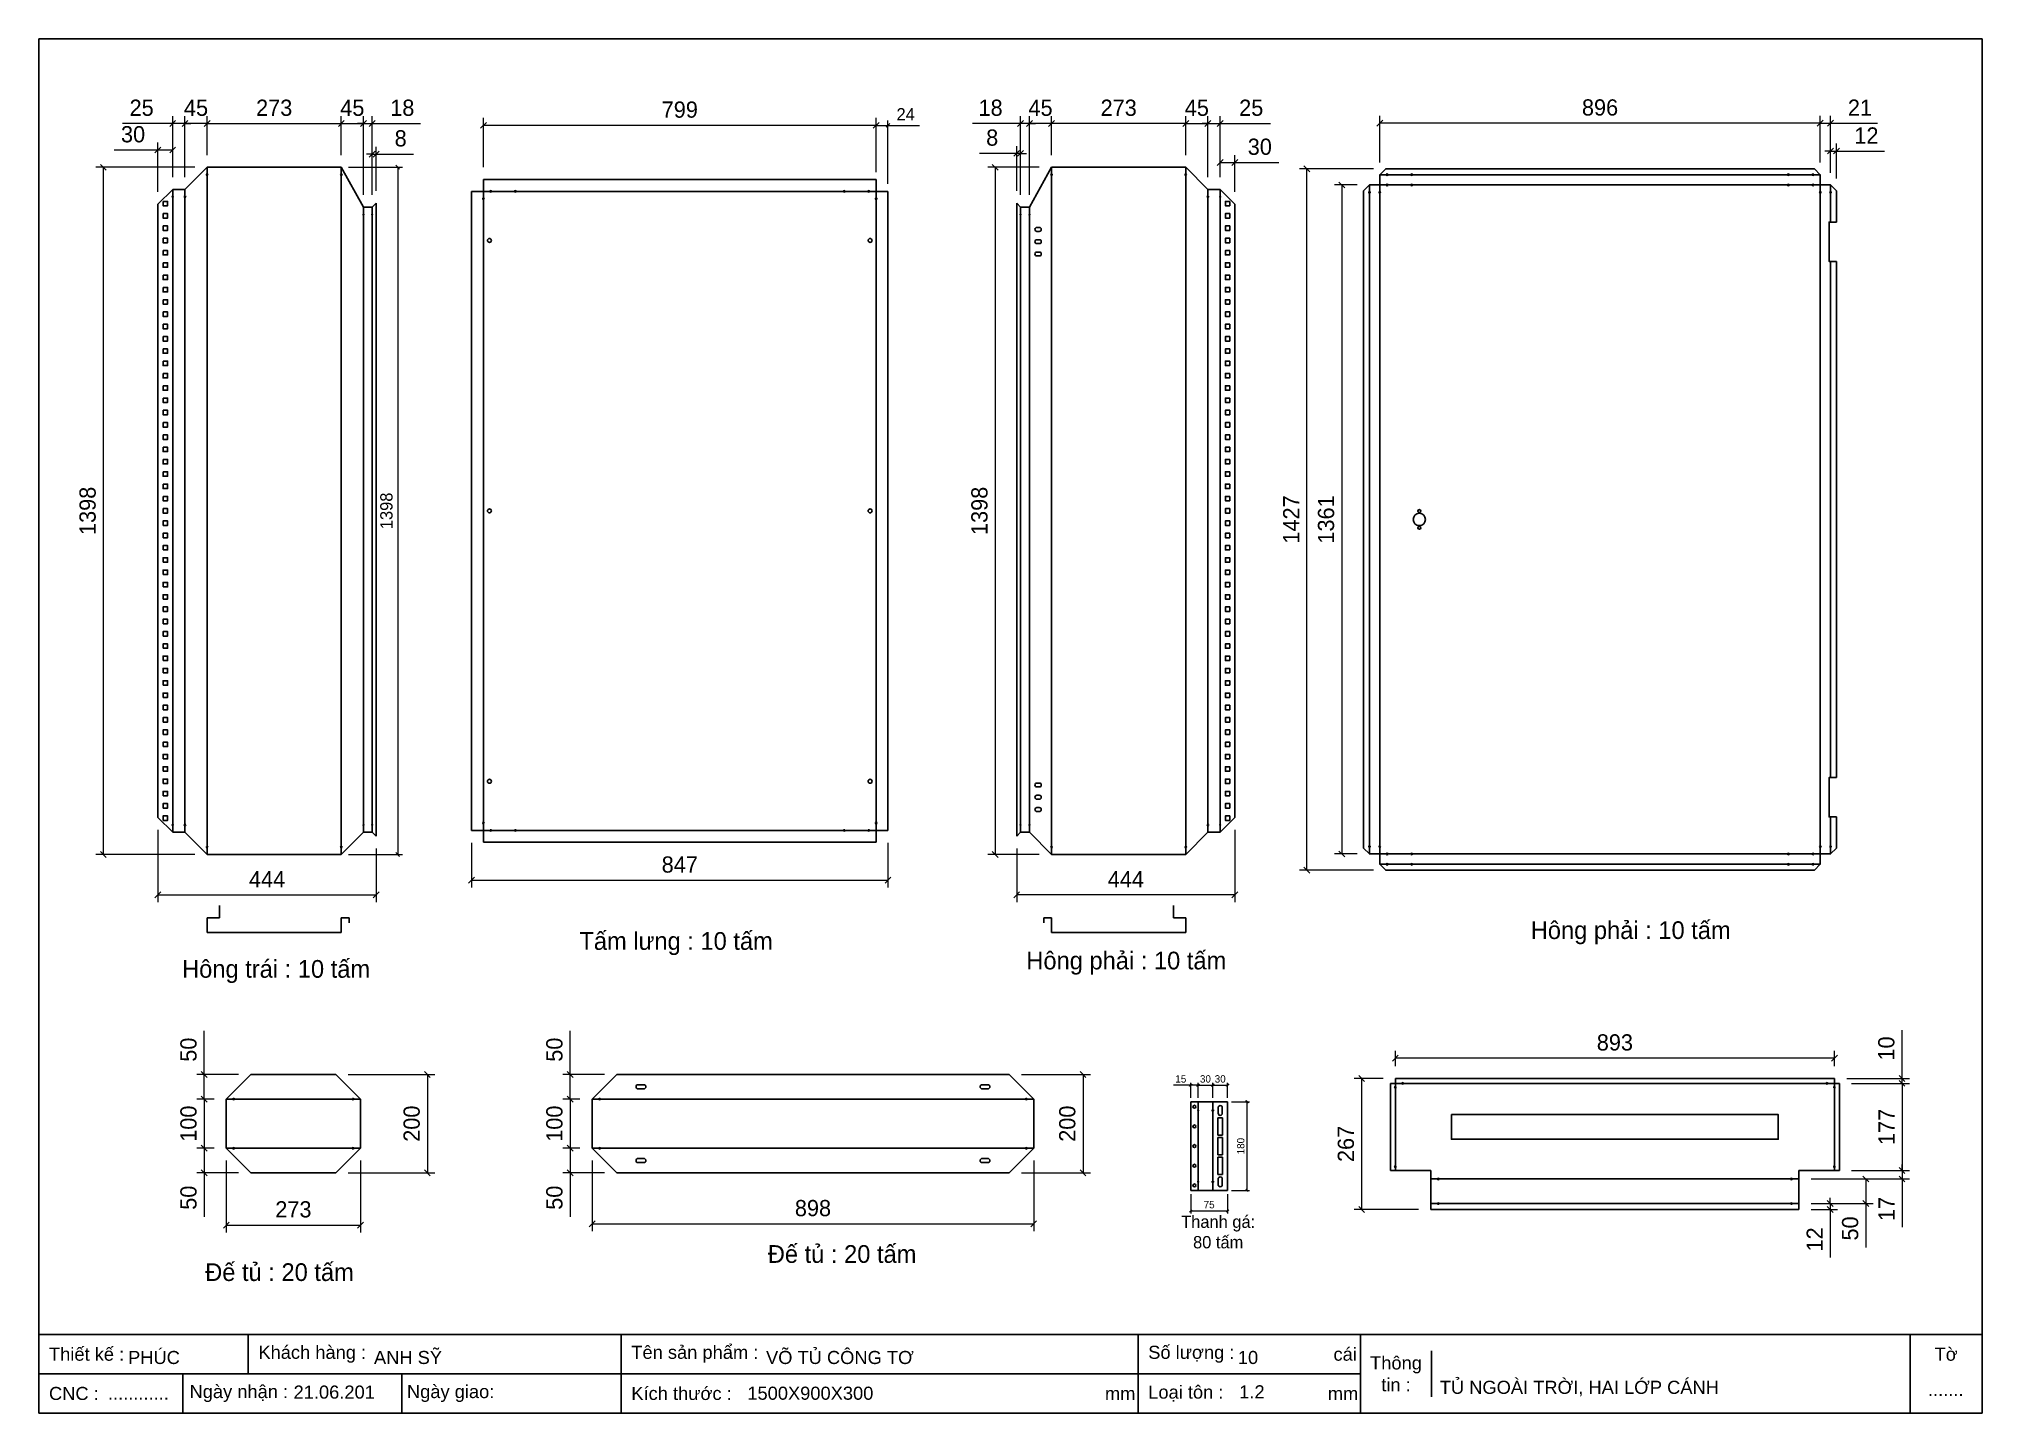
# Model space of a CAD drawing. Header units: millimetres. Extents: x 0 to 3953, y 0 to 2795.
import ezdxf

# ---------------------------------------------------------------- set-up
doc = ezdxf.new("R2010")
doc.units = ezdxf.units.MM
doc.layers.add('CNC', color=7, linetype='Continuous')
doc.layers.add('DIM', color=253, linetype='Continuous')
doc.styles.add('Arial', font='arial.ttf')
doc.dimstyles.new('Dim-15', dxfattribs={"dimtxt": 15, "dimasz": 5, "dimexe": 5, "dimexo": 8, "dimgap": 5, "dimtad": 1, "dimdec": 0, "dimtxsty": 'Standard', "dimblk": 'OBLIQUE', "dimcen": 10, "dimclrd": 5, "dimclre": 5, "dimclrt": 3, "dimazin": 3, "dimtfac": 1, "dimtdec": 0, "dimtmove": 0, "dimatfit": 3, "dimldrblk": 'OBLIQUE', "dimlwd": 9, "dimlwe": 9})
doc.dimstyles.new('Dim-25', dxfattribs={"dimtxt": 25, "dimasz": 8, "dimexe": 10, "dimexo": 15, "dimgap": 10, "dimtad": 1, "dimdec": 0, "dimtxsty": 'Standard', "dimblk": 'OBLIQUE', "dimcen": 10, "dimclrd": 5, "dimclre": 5, "dimclrt": 3, "dimazin": 3, "dimtfac": 1, "dimtdec": 0, "dimtmove": 0, "dimatfit": 3, "dimldrblk": 'OBLIQUE', "dimlwd": 9, "dimlwe": 9})
doc.dimstyles.new('Dim-33', dxfattribs={"dimtxt": 33, "dimasz": 12, "dimexe": 15, "dimexo": 25, "dimgap": 15, "dimtad": 1, "dimdec": 0, "dimtxsty": 'Standard', "dimblk": 'OBLIQUE', "dimcen": 10, "dimclrd": 5, "dimclre": 5, "dimclrt": 3, "dimazin": 3, "dimtfac": 1, "dimtdec": 0, "dimtmove": 0, "dimatfit": 3, "dimldrblk": 'OPEN30', "dimlwd": 9, "dimlwe": 9})

msp = doc.modelspace()

# ---------------------------------------------------------------- texts
at = {"color": 2, "width": 775, "attachment_point": 5}
for s, insert, char_height in [('Hông phải : 10 tấm', (3238.2, 976.9), 36), ('Tấm lưng : 10 tấm', (1296.3, 954.9), 36), ('Hông trái : 10 tấm', (482.6, 898.1), 36), ('Hông phải : 10 tấm', (2212.1, 915.1), 36), ('Thanh gá: \\P80 tấm', (2399, 368.3), 25), ('Đế tủ : 20 tấm', (1634, 323.4), 36), ('Đế tủ : 20 tấm', (489.5, 286.5), 36)]:
    msp.add_mtext(s, dxfattribs=dict(at, insert=insert, char_height=char_height))

# ---------------------------------------------------------------- blocks, each defined once
blk = doc.blocks.new('f3daunguoc')
at = {"layer": 'CNC', "color": 2, "lineweight": -3}
blk.add_circle((0, 0), 1.5, dxfattribs=at)
blk = doc.blocks.new('KHUNG CHUẨN')
at = {"color": 7}
for p, q in [((19889.2, -28535.2), (16919.2, -28535.2)), ((17239.2, -28535.2), (17239.2, -28595.2)), ((17809.2, -28535.2), (17809.2, -28655.2)), ((18599.2, -28535.2), (18599.2, -28655.2)), ((18939.2, -28535.2), (18939.2, -28655.2)), ((19779.2, -28535.2), (19779.2, -28655.2)), ((19047.6, -28560.2), (19047.6, -28630.2)), ((18939.2, -28595.2), (16919.2, -28595.2)), ((17139.2, -28595.2), (17139.2, -28655.2)), ((17474.2, -28595.2), (17474.2, -28655.2))]:
    blk.add_line(p, q, dxfattribs=at)
blk.add_lwpolyline([(16919.2, -26555.2), (19889.2, -26555.2), (19889.2, -28655.2), (16919.2, -28655.2)], close=True, dxfattribs=at)
at = {"color": 2, "char_height": 20, "style": 'Arial'}
for s, insert, width, attachment_point in [('  Thiết kế :', (16919.2, -28565.2), 917.634, 4), ('  Khách hàng :', (17239.2, -28565.2), 917.634, 4), ('  Tên sản phẩm :', (17809.2, -28565.2), 917.634, 4), ('  Số lượng :', (18599.2, -28565.2), 917.634, 4), ('cái', (18897.9, -28565.2), 63.517, 4), ('Thông\\Ptin :', (18993.4, -28595.2), 108.311, 5), ('Tờ', (19834.2, -28565.2), 110, 5), ('  CNC :', (16919.2, -28625.2), 917.634, 4), ('  Ngày nhận :', (17134, -28625.2), 556.651, 4), ('  Ngày giao:', (17466.3, -28625.2), 556.651, 4), ('  Kích thước :', (17809.2, -28625.2), 917.634, 4), ('mm', (18548.6, -28625.2), 73.831, 4), ('  Loại tôn :', (18599.2, -28625.2), 917.634, 4), ('mm', (18889.2, -28625.2), 917.634, 4)]:
    blk.add_mtext(s, dxfattribs=dict(at, insert=insert, width=width, attachment_point=attachment_point))
at = {"color": 3, "style": 'Arial'}
for tag, p in [('#01', (17055.6, -28580.1)), ('#02', (17431.4, -28580.1)), ('#03', (18030.6, -28580.1)), ('#08', (18751.7, -28580.1)), ('#10', (19064.8, -28580.1)), ('#04', (17024.8, -28634.6)), ('#05', (17308.5, -28633)), ('#06', (17632.7, -28633.7)), ('#07', (18002, -28634.7)), ('#09', (18753.8, -28632.6)), ('#11', (19060.3, -28625.7)), ('#12', (19806.5, -28628.9))]:
    blk.add_attdef(tag, p, '', height=20, dxfattribs=at)
blk = doc.blocks.new('*D1')
at = {"color": 0, "linetype": 'ByBlock', "lineweight": -2}
for p, q in [((733.9, 2529.9), (725.9, 2537.9)), ((725.9, 1140.3), (733.9, 1132.3))]:
    blk.add_line(p, q, dxfattribs=at)
at = {"layer": 'Defpoints', "color": 0, "transparency": 16777216}
for p in [(615.2, 2533.9), (615.2, 1136.3), (729.9, 1136.3)]:
    blk.add_point(p, dxfattribs=at)
at = {"layer": 'DIM', "color": 5, "lineweight": 9, "transparency": 16777216}
for p, q in [((630.2, 2533.9), (739.9, 2533.9)), ((729.9, 2533.9), (729.9, 1136.3)), ((630.2, 1136.3), (739.9, 1136.3))]:
    blk.add_line(p, q, dxfattribs=at)
at = {"layer": 'DIM', "color": 3, "transparency": 16777216, "insert": (707.1, 1835.1), "char_height": 25, "attachment_point": 5, "rotation": 90}
blk.add_mtext('1398', dxfattribs=at)
blk = doc.blocks.new('_Oblique')
at = {"color": 0, "linetype": 'ByBlock', "lineweight": -2}
blk.add_line((-0.5, -0.5), (0.5, 0.5), dxfattribs=at)
blk = doc.blocks.new('*D2')
at = {"color": 0, "linetype": 'ByBlock', "lineweight": -2}
for p, q in [((348.2, 2629), (336.2, 2617)), ((609.2, 2617), (621.2, 2629))]:
    blk.add_line(p, q, dxfattribs=at)
at = {"color": 5, "lineweight": 9, "ltscale": 3, "transparency": 16777216}
for p, q in [((342.2, 2558.9), (342.2, 2638)), ((342.2, 2623), (615.2, 2623)), ((615.2, 2558.9), (615.2, 2638))]:
    blk.add_line(p, q, dxfattribs=at)
at = {"layer": 'Defpoints', "color": 0, "ltscale": 3, "transparency": 16777216}
for p in [(615.2, 2623), (342.2, 2533.9), (615.2, 2533.9)]:
    blk.add_point(p, dxfattribs=at)
at = {"color": 3, "ltscale": 3, "transparency": 16777216, "insert": (478.7, 2654.8), "char_height": 33, "attachment_point": 5}
blk.add_mtext('273', dxfattribs=at)
blk = doc.blocks.new('_Open30')
at = {"color": 0, "linetype": 'ByBlock', "lineweight": -2}
for p, q in [((-1, 0.27), (0, 0)), ((0, 0), (-1, -0.27)), ((0, 0), (-1, 0))]:
    blk.add_line(p, q, dxfattribs=at)
blk = doc.blocks.new('*D3')
at = {"color": 0, "linetype": 'ByBlock', "lineweight": -2}
for p, q in [((621.2, 2629), (609.2, 2617)), ((654.2, 2617), (666.2, 2629))]:
    blk.add_line(p, q, dxfattribs=at)
at = {"color": 5, "lineweight": 9, "ltscale": 3, "transparency": 16777216}
for p, q in [((615.2, 2558.9), (615.2, 2638)), ((615.2, 2623), (660.2, 2623)), ((660.2, 2477.7), (660.2, 2638))]:
    blk.add_line(p, q, dxfattribs=at)
at = {"layer": 'Defpoints', "color": 0, "ltscale": 3, "transparency": 16777216}
for p in [(660.2, 2623), (615.2, 2533.9), (660.2, 2452.7)]:
    blk.add_point(p, dxfattribs=at)
at = {"color": 3, "ltscale": 3, "transparency": 16777216, "insert": (637.7, 2654.8), "char_height": 33, "attachment_point": 5}
blk.add_mtext('45', dxfattribs=at)
blk = doc.blocks.new('*D4')
at = {"color": 5, "lineweight": 9, "ltscale": 3, "transparency": 16777216}
for p, q in [((660.2, 2623), (648.2, 2623)), ((660.2, 2477.7), (660.2, 2638)), ((660.2, 2623), (678.2, 2623)), ((678.2, 2477.7), (678.2, 2638)), ((678.2, 2623), (776.4, 2623))]:
    blk.add_line(p, q, dxfattribs=at)
at = {"color": 0, "linetype": 'ByBlock', "lineweight": -2}
for p, q in [((654.2, 2617), (666.2, 2629)), ((684.2, 2629), (672.2, 2617))]:
    blk.add_line(p, q, dxfattribs=at)
at = {"layer": 'Defpoints', "color": 0, "ltscale": 3, "transparency": 16777216}
for p in [(678.2, 2623), (660.2, 2452.7), (678.2, 2452.7)]:
    blk.add_point(p, dxfattribs=at)
at = {"color": 3, "ltscale": 3, "transparency": 16777216, "insert": (739.3, 2654.8), "char_height": 33, "attachment_point": 5}
blk.add_mtext('18', dxfattribs=at)
blk = doc.blocks.new('*D5')
at = {"color": 5, "lineweight": 9, "ltscale": 3, "transparency": 16777216}
for p, q in [((242.2, 1186.3), (242.2, 1039.3)), ((686.2, 1148.3), (686.2, 1039.3)), ((242.2, 1054.3), (686.2, 1054.3))]:
    blk.add_line(p, q, dxfattribs=at)
at = {"color": 0, "linetype": 'ByBlock', "lineweight": -2}
for p, q in [((248.2, 1060.3), (236.2, 1048.3)), ((680.2, 1048.3), (692.2, 1060.3))]:
    blk.add_line(p, q, dxfattribs=at)
at = {"layer": 'Defpoints', "color": 0, "ltscale": 3, "transparency": 16777216}
for p in [(242.2, 1211.3), (686.2, 1173.3), (686.2, 1054.3)]:
    blk.add_point(p, dxfattribs=at)
at = {"color": 3, "ltscale": 3, "transparency": 16777216, "insert": (464.2, 1085.8), "char_height": 33, "attachment_point": 5}
blk.add_mtext('444', dxfattribs=at)
blk = doc.blocks.new('*D6')
at = {"color": 0, "linetype": 'ByBlock', "lineweight": -2}
for p, q in [((303.2, 2629), (291.2, 2617)), ((336.2, 2617), (348.2, 2629))]:
    blk.add_line(p, q, dxfattribs=at)
at = {"color": 5, "lineweight": 9, "ltscale": 3, "transparency": 16777216}
for p, q in [((297.2, 2513.9), (297.2, 2638)), ((342.2, 2623), (297.2, 2623)), ((342.2, 2558.9), (342.2, 2638))]:
    blk.add_line(p, q, dxfattribs=at)
at = {"layer": 'Defpoints', "color": 0, "ltscale": 3, "transparency": 16777216}
for p in [(297.2, 2623), (342.2, 2533.9), (297.2, 2488.9)]:
    blk.add_point(p, dxfattribs=at)
at = {"color": 3, "ltscale": 3, "transparency": 16777216, "insert": (319.7, 2654.8), "char_height": 33, "attachment_point": 5}
blk.add_mtext('45', dxfattribs=at)
blk = doc.blocks.new('*D7')
at = {"color": 5, "lineweight": 9, "ltscale": 3, "transparency": 16777216}
for p, q in [((272.2, 2623), (170.1, 2623)), ((272.2, 2513.9), (272.2, 2638)), ((297.2, 2623), (272.2, 2623)), ((297.2, 2513.9), (297.2, 2638)), ((297.2, 2623), (309.2, 2623))]:
    blk.add_line(p, q, dxfattribs=at)
at = {"color": 0, "linetype": 'ByBlock', "lineweight": -2}
for p, q in [((266.2, 2617), (278.2, 2629)), ((303.2, 2629), (291.2, 2617))]:
    blk.add_line(p, q, dxfattribs=at)
at = {"layer": 'Defpoints', "color": 0, "ltscale": 3, "transparency": 16777216}
for p in [(272.2, 2623), (272.2, 2488.9), (297.2, 2488.9)]:
    blk.add_point(p, dxfattribs=at)
at = {"color": 3, "ltscale": 3, "transparency": 16777216, "insert": (209.1, 2654.8), "char_height": 33, "attachment_point": 5}
blk.add_mtext('25', dxfattribs=at)
blk = doc.blocks.new('*D8')
at = {"color": 0, "linetype": 'ByBlock', "lineweight": -2}
for p, q in [((248.2, 2575), (236.2, 2563)), ((266.2, 2563), (278.2, 2575))]:
    blk.add_line(p, q, dxfattribs=at)
at = {"color": 5, "lineweight": 9, "ltscale": 3, "transparency": 16777216}
for p, q in [((242.2, 2483.9), (242.2, 2584)), ((272.2, 2513.9), (272.2, 2584)), ((242.2, 2569), (153, 2569)), ((272.2, 2569), (242.2, 2569))]:
    blk.add_line(p, q, dxfattribs=at)
at = {"layer": 'Defpoints', "color": 0, "ltscale": 3, "transparency": 16777216}
for p in [(242.2, 2569), (242.2, 2458.9), (272.2, 2488.9)]:
    blk.add_point(p, dxfattribs=at)
at = {"color": 3, "ltscale": 3, "transparency": 16777216, "insert": (191.6, 2600.9), "char_height": 33, "attachment_point": 5}
blk.add_mtext('30', dxfattribs=at)
blk = doc.blocks.new('*D9')
at = {"color": 5, "lineweight": 9, "ltscale": 3, "transparency": 16777216}
for p, q in [((678.2, 2477.7), (678.2, 2575.8)), ((686.2, 2485.7), (686.2, 2575.8)), ((678.2, 2560.8), (666.2, 2560.8)), ((678.2, 2560.8), (686.2, 2560.8)), ((686.2, 2560.8), (761.9, 2560.8))]:
    blk.add_line(p, q, dxfattribs=at)
at = {"color": 0, "linetype": 'ByBlock', "lineweight": -2}
for p, q in [((672.2, 2554.8), (684.2, 2566.8)), ((692.2, 2566.8), (680.2, 2554.8))]:
    blk.add_line(p, q, dxfattribs=at)
at = {"layer": 'Defpoints', "color": 0, "ltscale": 3, "transparency": 16777216}
for p in [(686.2, 2560.8), (678.2, 2452.7), (686.2, 2460.7)]:
    blk.add_point(p, dxfattribs=at)
at = {"color": 3, "ltscale": 3, "transparency": 16777216, "insert": (736, 2592.6), "char_height": 33, "attachment_point": 5}
blk.add_mtext('8', dxfattribs=at)
blk = doc.blocks.new('f2dauxuoi')
at = {"layer": 'CNC', "color": 2, "lineweight": -3}
blk.add_circle((0, 0), 1, dxfattribs=at)
blk = doc.blocks.new('*D10')
at = {"color": 5, "lineweight": 9, "ltscale": 3, "transparency": 16777216}
for p, q in [((317.2, 2533.9), (116.1, 2533.9)), ((131.1, 2533.9), (131.1, 1136.3)), ((317.2, 1136.3), (116.1, 1136.3))]:
    blk.add_line(p, q, dxfattribs=at)
at = {"color": 0, "linetype": 'ByBlock', "lineweight": -2}
for p, q in [((137.1, 2527.9), (125.1, 2539.9)), ((125.1, 1142.3), (137.1, 1130.3))]:
    blk.add_line(p, q, dxfattribs=at)
at = {"layer": 'Defpoints', "color": 0, "ltscale": 3, "transparency": 16777216}
for p in [(342.2, 2533.9), (131.1, 1136.3), (342.2, 1136.3)]:
    blk.add_point(p, dxfattribs=at)
at = {"color": 3, "ltscale": 3, "transparency": 16777216, "insert": (99.3, 1835.1), "char_height": 33, "attachment_point": 5, "rotation": 90}
blk.add_mtext('1398', dxfattribs=at)
blk = doc.blocks.new('*D11')
at = {"color": 5, "lineweight": 9, "ltscale": 3, "transparency": 16777216}
for p, q in [((2035.1, 2533.9), (1930.4, 2533.9)), ((1945.4, 2533.9), (1945.4, 1136.3)), ((2035.1, 1136.3), (1930.4, 1136.3))]:
    blk.add_line(p, q, dxfattribs=at)
at = {"color": 0, "linetype": 'ByBlock', "lineweight": -2}
for p, q in [((1951.4, 2527.9), (1939.4, 2539.9)), ((1939.4, 1142.3), (1951.4, 1130.3))]:
    blk.add_line(p, q, dxfattribs=at)
at = {"layer": 'Defpoints', "color": 0, "ltscale": 3, "transparency": 16777216}
for p in [(2060.1, 2533.9), (1945.4, 1136.3), (2060.1, 1136.3)]:
    blk.add_point(p, dxfattribs=at)
at = {"color": 3, "ltscale": 3, "transparency": 16777216, "insert": (1913.5, 1835.1), "char_height": 33, "attachment_point": 5, "rotation": 90}
blk.add_mtext('1398', dxfattribs=at)
blk = doc.blocks.new('*D12')
at = {"color": 0, "linetype": 'ByBlock', "lineweight": -2}
for p, q in [((2066.1, 2629), (2054.1, 2617)), ((2327.1, 2617), (2339.1, 2629))]:
    blk.add_line(p, q, dxfattribs=at)
at = {"color": 5, "lineweight": 9, "ltscale": 3, "transparency": 16777216}
for p, q in [((2060.1, 2558.9), (2060.1, 2638)), ((2333.1, 2623), (2060.1, 2623)), ((2333.1, 2558.9), (2333.1, 2638))]:
    blk.add_line(p, q, dxfattribs=at)
at = {"layer": 'Defpoints', "color": 0, "ltscale": 3, "transparency": 16777216}
for p in [(2060.1, 2623), (2060.1, 2533.9), (2333.1, 2533.9)]:
    blk.add_point(p, dxfattribs=at)
at = {"color": 3, "ltscale": 3, "transparency": 16777216, "insert": (2196.6, 2654.8), "char_height": 33, "attachment_point": 5}
blk.add_mtext('273', dxfattribs=at)
blk = doc.blocks.new('*D13')
at = {"color": 0, "linetype": 'ByBlock', "lineweight": -2}
for p, q in [((2021.1, 2629), (2009.1, 2617)), ((2054.1, 2617), (2066.1, 2629))]:
    blk.add_line(p, q, dxfattribs=at)
at = {"color": 5, "lineweight": 9, "ltscale": 3, "transparency": 16777216}
for p, q in [((2015.1, 2477.7), (2015.1, 2638)), ((2060.1, 2623), (2015.1, 2623)), ((2060.1, 2558.9), (2060.1, 2638))]:
    blk.add_line(p, q, dxfattribs=at)
at = {"layer": 'Defpoints', "color": 0, "ltscale": 3, "transparency": 16777216}
for p in [(2015.1, 2623), (2060.1, 2533.9), (2015.1, 2452.7)]:
    blk.add_point(p, dxfattribs=at)
at = {"color": 3, "ltscale": 3, "transparency": 16777216, "insert": (2037.6, 2654.8), "char_height": 33, "attachment_point": 5}
blk.add_mtext('45', dxfattribs=at)
blk = doc.blocks.new('*D14')
at = {"color": 5, "lineweight": 9, "ltscale": 3, "transparency": 16777216}
for p, q in [((1997.1, 2623), (1898.9, 2623)), ((1997.1, 2477.7), (1997.1, 2638)), ((2015.1, 2623), (1997.1, 2623)), ((2015.1, 2477.7), (2015.1, 2638)), ((2015.1, 2623), (2027.1, 2623))]:
    blk.add_line(p, q, dxfattribs=at)
at = {"color": 0, "linetype": 'ByBlock', "lineweight": -2}
for p, q in [((1991.1, 2617), (2003.1, 2629)), ((2021.1, 2629), (2009.1, 2617))]:
    blk.add_line(p, q, dxfattribs=at)
at = {"layer": 'Defpoints', "color": 0, "ltscale": 3, "transparency": 16777216}
for p in [(1997.1, 2623), (1997.1, 2452.7), (2015.1, 2452.7)]:
    blk.add_point(p, dxfattribs=at)
at = {"color": 3, "ltscale": 3, "transparency": 16777216, "insert": (1936, 2654.8), "char_height": 33, "attachment_point": 5}
blk.add_mtext('18', dxfattribs=at)
blk = doc.blocks.new('*D15')
at = {"color": 5, "lineweight": 9, "ltscale": 3, "transparency": 16777216}
for p, q in [((2433.1, 1186.3), (2433.1, 1039.3)), ((1989.1, 1148.3), (1989.1, 1039.3)), ((2433.1, 1054.3), (1989.1, 1054.3))]:
    blk.add_line(p, q, dxfattribs=at)
at = {"color": 0, "linetype": 'ByBlock', "lineweight": -2}
for p, q in [((1995.1, 1060.3), (1983.1, 1048.3)), ((2427.1, 1048.3), (2439.1, 1060.3))]:
    blk.add_line(p, q, dxfattribs=at)
at = {"layer": 'Defpoints', "color": 0, "ltscale": 3, "transparency": 16777216}
for p in [(2433.1, 1211.3), (1989.1, 1173.3), (1989.1, 1054.3)]:
    blk.add_point(p, dxfattribs=at)
at = {"color": 3, "ltscale": 3, "transparency": 16777216, "insert": (2211.1, 1085.8), "char_height": 33, "attachment_point": 5}
blk.add_mtext('444', dxfattribs=at)
blk = doc.blocks.new('*D16')
at = {"color": 0, "linetype": 'ByBlock', "lineweight": -2}
for p, q in [((2339.1, 2629), (2327.1, 2617)), ((2372.1, 2617), (2384.1, 2629))]:
    blk.add_line(p, q, dxfattribs=at)
at = {"color": 5, "lineweight": 9, "ltscale": 3, "transparency": 16777216}
for p, q in [((2333.1, 2558.9), (2333.1, 2638)), ((2333.1, 2623), (2378.1, 2623)), ((2378.1, 2513.9), (2378.1, 2638))]:
    blk.add_line(p, q, dxfattribs=at)
at = {"layer": 'Defpoints', "color": 0, "ltscale": 3, "transparency": 16777216}
for p in [(2378.1, 2623), (2333.1, 2533.9), (2378.1, 2488.9)]:
    blk.add_point(p, dxfattribs=at)
at = {"color": 3, "ltscale": 3, "transparency": 16777216, "insert": (2355.6, 2654.8), "char_height": 33, "attachment_point": 5}
blk.add_mtext('45', dxfattribs=at)
blk = doc.blocks.new('*D17')
at = {"color": 5, "lineweight": 9, "ltscale": 3, "transparency": 16777216}
for p, q in [((2378.1, 2623), (2366.1, 2623)), ((2378.1, 2513.9), (2378.1, 2638)), ((2378.1, 2623), (2403.1, 2623)), ((2403.1, 2513.9), (2403.1, 2638)), ((2403.1, 2623), (2505.2, 2623))]:
    blk.add_line(p, q, dxfattribs=at)
at = {"color": 0, "linetype": 'ByBlock', "lineweight": -2}
for p, q in [((2372.1, 2617), (2384.1, 2629)), ((2409.1, 2629), (2397.1, 2617))]:
    blk.add_line(p, q, dxfattribs=at)
at = {"layer": 'Defpoints', "color": 0, "ltscale": 3, "transparency": 16777216}
for p in [(2403.1, 2623), (2378.1, 2488.9), (2403.1, 2488.9)]:
    blk.add_point(p, dxfattribs=at)
at = {"color": 3, "ltscale": 3, "transparency": 16777216, "insert": (2466.2, 2654.8), "char_height": 33, "attachment_point": 5}
blk.add_mtext('25', dxfattribs=at)
blk = doc.blocks.new('*D18')
at = {"color": 0, "linetype": 'ByBlock', "lineweight": -2}
for p, q in [((2409.1, 2549.7), (2397.1, 2537.7)), ((2427.1, 2537.7), (2439.1, 2549.7))]:
    blk.add_line(p, q, dxfattribs=at)
at = {"color": 5, "lineweight": 9, "ltscale": 3, "transparency": 16777216}
for p, q in [((2403.1, 2513.9), (2403.1, 2558.7)), ((2403.1, 2543.7), (2433.1, 2543.7)), ((2433.1, 2483.9), (2433.1, 2558.7)), ((2433.1, 2543.7), (2522.3, 2543.7))]:
    blk.add_line(p, q, dxfattribs=at)
at = {"layer": 'Defpoints', "color": 0, "ltscale": 3, "transparency": 16777216}
for p in [(2433.1, 2543.7), (2403.1, 2488.9), (2433.1, 2458.9)]:
    blk.add_point(p, dxfattribs=at)
at = {"color": 3, "ltscale": 3, "transparency": 16777216, "insert": (2483.7, 2575.5), "char_height": 33, "attachment_point": 5}
blk.add_mtext('30', dxfattribs=at)
blk = doc.blocks.new('*D19')
at = {"color": 5, "lineweight": 9, "ltscale": 3, "transparency": 16777216}
for p, q in [((1989.1, 2485.7), (1989.1, 2577.2)), ((1997.1, 2477.7), (1997.1, 2577.2)), ((1989.1, 2562.2), (1913.4, 2562.2)), ((1997.1, 2562.2), (1989.1, 2562.2)), ((1997.1, 2562.2), (2009.1, 2562.2))]:
    blk.add_line(p, q, dxfattribs=at)
at = {"color": 0, "linetype": 'ByBlock', "lineweight": -2}
for p, q in [((1983.1, 2556.2), (1995.1, 2568.2)), ((2003.1, 2568.2), (1991.1, 2556.2))]:
    blk.add_line(p, q, dxfattribs=at)
at = {"layer": 'Defpoints', "color": 0, "ltscale": 3, "transparency": 16777216}
for p in [(1989.1, 2562.2), (1989.1, 2460.7), (1997.1, 2452.7)]:
    blk.add_point(p, dxfattribs=at)
at = {"color": 3, "ltscale": 3, "transparency": 16777216, "insert": (1939.3, 2594.1), "char_height": 33, "attachment_point": 5}
blk.add_mtext('8', dxfattribs=at)
blk = doc.blocks.new('*D20')
at = {"color": 0, "linetype": 'ByBlock', "lineweight": -2}
for p, q in [((1707.3, 2623.2), (1699.3, 2615.2)), ((1723.3, 2615.2), (1731.3, 2623.2))]:
    blk.add_line(p, q, dxfattribs=at)
at = {"layer": 'Defpoints', "color": 0, "transparency": 16777216}
for p in [(1727.3, 2619.2), (1703.3, 2509), (1727.3, 2485)]:
    blk.add_point(p, dxfattribs=at)
at = {"layer": 'DIM', "color": 5, "lineweight": 9, "transparency": 16777216}
for p, q in [((1703.3, 2524), (1703.3, 2629.2)), ((1703.3, 2619.2), (1727.3, 2619.2)), ((1727.3, 2500), (1727.3, 2629.2)), ((1727.3, 2619.2), (1791.4, 2619.2))]:
    blk.add_line(p, q, dxfattribs=at)
at = {"layer": 'DIM', "color": 3, "transparency": 16777216, "insert": (1763.3, 2641.7), "char_height": 25, "attachment_point": 5}
blk.add_mtext('24', dxfattribs=at)
blk = doc.blocks.new('*D21')
at = {"color": 0, "linetype": 'ByBlock', "lineweight": -2}
for p, q in [((910.3, 2625.2), (898.3, 2613.2)), ((1697.3, 2613.2), (1709.3, 2625.2))]:
    blk.add_line(p, q, dxfattribs=at)
at = {"color": 5, "lineweight": 9, "ltscale": 3, "transparency": 16777216}
for p, q in [((904.3, 2534), (904.3, 2634.2)), ((1703.3, 2619.2), (904.3, 2619.2)), ((1703.3, 2534), (1703.3, 2634.2))]:
    blk.add_line(p, q, dxfattribs=at)
at = {"layer": 'Defpoints', "color": 0, "ltscale": 3, "transparency": 16777216}
for p in [(904.3, 2619.2), (904.3, 2509), (1703.3, 2509)]:
    blk.add_point(p, dxfattribs=at)
at = {"color": 3, "ltscale": 3, "transparency": 16777216, "insert": (1303.8, 2651), "char_height": 33, "attachment_point": 5}
blk.add_mtext('799', dxfattribs=at)
blk = doc.blocks.new('*D22')
at = {"color": 5, "lineweight": 9, "ltscale": 3, "transparency": 16777216}
for p, q in [((880.3, 1160.2), (880.3, 1068.8)), ((1727.3, 1160.2), (1727.3, 1068.8)), ((880.3, 1083.8), (1727.3, 1083.8))]:
    blk.add_line(p, q, dxfattribs=at)
at = {"color": 0, "linetype": 'ByBlock', "lineweight": -2}
for p, q in [((886.3, 1089.8), (874.3, 1077.8)), ((1721.3, 1077.8), (1733.3, 1089.8))]:
    blk.add_line(p, q, dxfattribs=at)
at = {"layer": 'Defpoints', "color": 0, "ltscale": 3, "transparency": 16777216}
for p in [(880.3, 1185.2), (1727.3, 1185.2), (1727.3, 1083.8)]:
    blk.add_point(p, dxfattribs=at)
at = {"color": 3, "ltscale": 3, "transparency": 16777216, "insert": (1303.8, 1115.6), "char_height": 33, "attachment_point": 5}
blk.add_mtext('847', dxfattribs=at)
blk = doc.blocks.new('*D23')
at = {"color": 0, "linetype": 'ByBlock', "lineweight": -2}
for p, q in [((3638.8, 2561), (3650.8, 2573)), ((3662.8, 2573), (3650.8, 2561))]:
    blk.add_line(p, q, dxfattribs=at)
at = {"color": 5, "lineweight": 9, "ltscale": 3, "transparency": 16777216}
for p, q in [((3644.8, 2522.9), (3644.8, 2582)), ((3656.8, 2510.9), (3656.8, 2582)), ((3644.8, 2567), (3632.8, 2567)), ((3644.8, 2567), (3656.8, 2567)), ((3656.8, 2567), (3754.6, 2567))]:
    blk.add_line(p, q, dxfattribs=at)
at = {"layer": 'Defpoints', "color": 0, "ltscale": 3, "transparency": 16777216}
for p in [(3656.8, 2567), (3644.8, 2497.9), (3656.8, 2485.9)]:
    blk.add_point(p, dxfattribs=at)
at = {"color": 3, "ltscale": 3, "transparency": 16777216, "insert": (3717.7, 2598.6), "char_height": 33, "attachment_point": 5}
blk.add_mtext('12', dxfattribs=at)
blk = doc.blocks.new('*D24')
at = {"color": 5, "lineweight": 9, "ltscale": 3, "transparency": 16777216}
for p, q in [((3623.8, 2623.6), (3611.8, 2623.6)), ((3623.8, 2543.9), (3623.8, 2638.6)), ((3623.8, 2623.6), (3644.8, 2623.6)), ((3644.8, 2522.9), (3644.8, 2638.6)), ((3644.8, 2623.6), (3740.2, 2623.6))]:
    blk.add_line(p, q, dxfattribs=at)
at = {"color": 0, "linetype": 'ByBlock', "lineweight": -2}
for p, q in [((3617.8, 2617.6), (3629.8, 2629.6)), ((3650.8, 2629.6), (3638.8, 2617.6))]:
    blk.add_line(p, q, dxfattribs=at)
at = {"layer": 'Defpoints', "color": 0, "ltscale": 3, "transparency": 16777216}
for p in [(3644.8, 2623.6), (3623.8, 2518.9), (3644.8, 2497.9)]:
    blk.add_point(p, dxfattribs=at)
at = {"color": 3, "ltscale": 3, "transparency": 16777216, "insert": (3704.5, 2655.2), "char_height": 33, "attachment_point": 5}
blk.add_mtext('21', dxfattribs=at)
blk = doc.blocks.new('*D25')
at = {"color": 0, "linetype": 'ByBlock', "lineweight": -2}
for p, q in [((2733.8, 2629.6), (2721.8, 2617.6)), ((3617.8, 2617.6), (3629.8, 2629.6))]:
    blk.add_line(p, q, dxfattribs=at)
at = {"color": 5, "lineweight": 9, "ltscale": 3, "transparency": 16777216}
for p, q in [((2727.8, 2543.9), (2727.8, 2638.6)), ((3623.8, 2623.6), (2727.8, 2623.6)), ((3623.8, 2543.9), (3623.8, 2638.6))]:
    blk.add_line(p, q, dxfattribs=at)
at = {"layer": 'Defpoints', "color": 0, "ltscale": 3, "transparency": 16777216}
for p in [(2727.8, 2623.6), (2727.8, 2518.9), (3623.8, 2518.9)]:
    blk.add_point(p, dxfattribs=at)
at = {"color": 3, "ltscale": 3, "transparency": 16777216, "insert": (3175.8, 2655.4), "char_height": 33, "attachment_point": 5}
blk.add_mtext('896', dxfattribs=at)
blk = doc.blocks.new('*D26')
at = {"color": 5, "lineweight": 9, "ltscale": 3, "transparency": 16777216}
for p, q in [((2681.8, 2497.9), (2635.5, 2497.9)), ((2650.5, 2497.9), (2650.5, 1137.3)), ((2681.8, 1137.3), (2635.5, 1137.3))]:
    blk.add_line(p, q, dxfattribs=at)
at = {"color": 0, "linetype": 'ByBlock', "lineweight": -2}
for p, q in [((2656.5, 2491.9), (2644.5, 2503.9)), ((2644.5, 1143.3), (2656.5, 1131.3))]:
    blk.add_line(p, q, dxfattribs=at)
at = {"layer": 'Defpoints', "color": 0, "ltscale": 3, "transparency": 16777216}
for p in [(2706.8, 2497.9), (2650.5, 1137.3), (2706.8, 1137.3)]:
    blk.add_point(p, dxfattribs=at)
at = {"color": 3, "ltscale": 3, "transparency": 16777216, "insert": (2618.6, 1817.6), "char_height": 33, "attachment_point": 5, "rotation": 90}
blk.add_mtext('1361', dxfattribs=at)
blk = doc.blocks.new('*D27')
at = {"color": 5, "lineweight": 9, "ltscale": 3, "transparency": 16777216}
for p, q in [((2714.8, 2530.9), (2564.2, 2530.9)), ((2579.2, 1104.3), (2579.2, 2530.9)), ((2714.8, 1104.3), (2564.2, 1104.3))]:
    blk.add_line(p, q, dxfattribs=at)
at = {"color": 0, "linetype": 'ByBlock', "lineweight": -2}
for p, q in [((2585.2, 2524.9), (2573.2, 2536.9)), ((2573.2, 1110.3), (2585.2, 1098.3))]:
    blk.add_line(p, q, dxfattribs=at)
at = {"layer": 'Defpoints', "color": 0, "ltscale": 3, "transparency": 16777216}
for p in [(2579.2, 2530.9), (2739.8, 2530.9), (2739.8, 1104.3)]:
    blk.add_point(p, dxfattribs=at)
at = {"color": 3, "ltscale": 3, "transparency": 16777216, "insert": (2547.6, 1817.6), "char_height": 33, "attachment_point": 5, "rotation": 90}
blk.add_mtext('1427', dxfattribs=at)
blk = doc.blocks.new('*D28')
at = {"color": 0, "linetype": 'ByBlock', "lineweight": -2}
for p, q in [((2130.1, 682.7), (2118.1, 694.7)), ((2118.1, 494.7), (2130.1, 482.7))]:
    blk.add_line(p, q, dxfattribs=at)
at = {"layer": 'Defpoints', "color": 0, "transparency": 16777216}
for p in [(1973.7, 688.7), (1973.7, 488.7), (2124.1, 488.7)]:
    blk.add_point(p, dxfattribs=at)
at = {"layer": 'DIM', "color": 5, "lineweight": 9, "transparency": 16777216}
for p, q in [((1998.7, 688.7), (2139.1, 688.7)), ((2124.1, 688.7), (2124.1, 488.7)), ((1998.7, 488.7), (2139.1, 488.7))]:
    blk.add_line(p, q, dxfattribs=at)
at = {"layer": 'DIM', "color": 3, "transparency": 16777216, "insert": (2092.2, 588.7), "char_height": 33, "attachment_point": 5, "rotation": 90}
blk.add_mtext('200', dxfattribs=at)
blk = doc.blocks.new('*D29')
at = {"color": 0, "linetype": 'ByBlock', "lineweight": -2}
for p, q in [((1131.7, 391), (1119.7, 379)), ((2017.7, 379), (2029.7, 391))]:
    blk.add_line(p, q, dxfattribs=at)
at = {"layer": 'Defpoints', "color": 0, "transparency": 16777216}
for p in [(1125.7, 538.7), (2023.7, 538.7), (2023.7, 385)]:
    blk.add_point(p, dxfattribs=at)
at = {"layer": 'DIM', "color": 5, "lineweight": 9, "transparency": 16777216}
for p, q in [((1125.7, 513.7), (1125.7, 370)), ((2023.7, 513.7), (2023.7, 370)), ((1125.7, 385), (2023.7, 385))]:
    blk.add_line(p, q, dxfattribs=at)
at = {"layer": 'DIM', "color": 3, "transparency": 16777216, "insert": (1574.7, 416.8), "char_height": 33, "attachment_point": 5}
blk.add_mtext('898', dxfattribs=at)
blk = doc.blocks.new('*D30')
at = {"color": 0, "linetype": 'ByBlock', "lineweight": -2}
for p, q in [((1086.8, 632.7), (1074.8, 644.7)), ((1074.8, 544.7), (1086.8, 532.7))]:
    blk.add_line(p, q, dxfattribs=at)
at = {"layer": 'Defpoints', "color": 0, "transparency": 16777216}
for p in [(1125.7, 638.7), (1080.8, 538.7), (1125.7, 538.7)]:
    blk.add_point(p, dxfattribs=at)
at = {"layer": 'DIM', "color": 5, "lineweight": 9, "transparency": 16777216}
for p, q in [((1100.7, 638.7), (1065.8, 638.7)), ((1080.8, 638.7), (1080.8, 538.7)), ((1100.7, 538.7), (1065.8, 538.7))]:
    blk.add_line(p, q, dxfattribs=at)
at = {"layer": 'DIM', "color": 3, "transparency": 16777216, "insert": (1048.9, 588.7), "char_height": 33, "attachment_point": 5, "rotation": 90}
blk.add_mtext('100', dxfattribs=at)
blk = doc.blocks.new('*D31')
at = {"color": 0, "linetype": 'ByBlock', "lineweight": -2}
for p, q in [((1086.8, 682.7), (1074.8, 694.7)), ((1074.8, 644.7), (1086.8, 632.7))]:
    blk.add_line(p, q, dxfattribs=at)
at = {"layer": 'Defpoints', "color": 0, "transparency": 16777216}
for p in [(1080.8, 688.7), (1175.7, 688.7), (1125.7, 638.7)]:
    blk.add_point(p, dxfattribs=at)
at = {"layer": 'DIM', "color": 5, "lineweight": 9, "transparency": 16777216}
for p, q in [((1080.8, 688.7), (1080.8, 777.8)), ((1150.7, 688.7), (1065.8, 688.7)), ((1080.8, 638.7), (1080.8, 688.7)), ((1100.7, 638.7), (1065.8, 638.7))]:
    blk.add_line(p, q, dxfattribs=at)
at = {"layer": 'DIM', "color": 3, "transparency": 16777216, "insert": (1048.9, 739.2), "char_height": 33, "attachment_point": 5, "rotation": 90}
blk.add_mtext('50', dxfattribs=at)
blk = doc.blocks.new('*D32')
at = {"color": 0, "linetype": 'ByBlock', "lineweight": -2}
for p, q in [((1086.8, 532.7), (1074.8, 544.7)), ((1074.8, 494.7), (1086.8, 482.7))]:
    blk.add_line(p, q, dxfattribs=at)
at = {"layer": 'Defpoints', "color": 0, "transparency": 16777216}
for p in [(1125.7, 538.7), (1080.8, 488.7), (1175.7, 488.7)]:
    blk.add_point(p, dxfattribs=at)
at = {"layer": 'DIM', "color": 5, "lineweight": 9, "transparency": 16777216}
for p, q in [((1100.7, 538.7), (1065.8, 538.7)), ((1080.8, 538.7), (1080.8, 488.7)), ((1150.7, 488.7), (1065.8, 488.7)), ((1080.8, 488.7), (1080.8, 399.5))]:
    blk.add_line(p, q, dxfattribs=at)
at = {"layer": 'DIM', "color": 3, "transparency": 16777216, "insert": (1048.9, 438.1), "char_height": 33, "attachment_point": 5, "rotation": 90}
blk.add_mtext('50', dxfattribs=at)
blk = doc.blocks.new('ovan8.5x20')
at = {"layer": 'CNC', "color": 2, "lineweight": -3}
for p, q in [((5.7, 4.2), (-5.8, 4.2)), ((-5.8, -4.2), (5.7, -4.2))]:
    blk.add_line(p, q, dxfattribs=at)
for centre, start, end in [((-5.8, 0), 90, 270), ((5.7, 0), 270, 90)]:
    blk.add_arc(centre, 4.25, start, end, dxfattribs=at)
blk = doc.blocks.new('*D33')
at = {"color": 0, "linetype": 'ByBlock', "lineweight": -2}
for p, q in [((796.3, 682.7), (784.3, 694.7)), ((784.3, 494.7), (796.3, 482.7))]:
    blk.add_line(p, q, dxfattribs=at)
at = {"layer": 'Defpoints', "color": 0, "transparency": 16777216}
for p in [(604.3, 688.7), (604.3, 488.7), (790.3, 488.7)]:
    blk.add_point(p, dxfattribs=at)
at = {"layer": 'DIM', "color": 5, "lineweight": 9, "transparency": 16777216}
for p, q in [((629.3, 688.7), (805.3, 688.7)), ((790.3, 688.7), (790.3, 488.7)), ((629.3, 488.7), (805.3, 488.7))]:
    blk.add_line(p, q, dxfattribs=at)
at = {"layer": 'DIM', "color": 3, "transparency": 16777216, "insert": (758.5, 588.7), "char_height": 33, "attachment_point": 5, "rotation": 90}
blk.add_mtext('200', dxfattribs=at)
blk = doc.blocks.new('*D34')
at = {"color": 0, "linetype": 'ByBlock', "lineweight": -2}
for p, q in [((387.3, 388.4), (375.3, 376.4)), ((648.3, 376.4), (660.3, 388.4))]:
    blk.add_line(p, q, dxfattribs=at)
at = {"layer": 'Defpoints', "color": 0, "transparency": 16777216}
for p in [(381.3, 538.7), (654.3, 538.7), (654.3, 382.4)]:
    blk.add_point(p, dxfattribs=at)
at = {"layer": 'DIM', "color": 5, "lineweight": 9, "transparency": 16777216}
for p, q in [((381.3, 513.7), (381.3, 367.4)), ((654.3, 513.7), (654.3, 367.4)), ((381.3, 382.4), (654.3, 382.4))]:
    blk.add_line(p, q, dxfattribs=at)
at = {"layer": 'DIM', "color": 3, "transparency": 16777216, "insert": (517.8, 414.3), "char_height": 33, "attachment_point": 5}
blk.add_mtext('273', dxfattribs=at)
blk = doc.blocks.new('*D35')
at = {"color": 0, "linetype": 'ByBlock', "lineweight": -2}
for p, q in [((342.4, 632.7), (330.4, 644.7)), ((330.4, 544.7), (342.4, 532.7))]:
    blk.add_line(p, q, dxfattribs=at)
at = {"layer": 'Defpoints', "color": 0, "transparency": 16777216}
for p in [(381.3, 638.7), (336.4, 538.7), (381.3, 538.7)]:
    blk.add_point(p, dxfattribs=at)
at = {"layer": 'DIM', "color": 5, "lineweight": 9, "transparency": 16777216}
for p, q in [((356.3, 638.7), (321.4, 638.7)), ((336.4, 638.7), (336.4, 538.7)), ((356.3, 538.7), (321.4, 538.7))]:
    blk.add_line(p, q, dxfattribs=at)
at = {"layer": 'DIM', "color": 3, "transparency": 16777216, "insert": (304.5, 588.7), "char_height": 33, "attachment_point": 5, "rotation": 90}
blk.add_mtext('100', dxfattribs=at)
blk = doc.blocks.new('*D36')
at = {"color": 0, "linetype": 'ByBlock', "lineweight": -2}
for p, q in [((342.4, 682.7), (330.4, 694.7)), ((330.4, 644.7), (342.4, 632.7))]:
    blk.add_line(p, q, dxfattribs=at)
at = {"layer": 'Defpoints', "color": 0, "transparency": 16777216}
for p in [(336.4, 688.7), (431.3, 688.7), (381.3, 638.7)]:
    blk.add_point(p, dxfattribs=at)
at = {"layer": 'DIM', "color": 5, "lineweight": 9, "transparency": 16777216}
for p, q in [((336.4, 688.7), (336.4, 777.8)), ((406.3, 688.7), (321.4, 688.7)), ((336.4, 638.7), (336.4, 688.7)), ((356.3, 638.7), (321.4, 638.7))]:
    blk.add_line(p, q, dxfattribs=at)
at = {"layer": 'DIM', "color": 3, "transparency": 16777216, "insert": (304.5, 739.2), "char_height": 33, "attachment_point": 5, "rotation": 90}
blk.add_mtext('50', dxfattribs=at)
blk = doc.blocks.new('*D37')
at = {"color": 0, "linetype": 'ByBlock', "lineweight": -2}
for p, q in [((342.4, 532.7), (330.4, 544.7)), ((330.4, 494.7), (342.4, 482.7))]:
    blk.add_line(p, q, dxfattribs=at)
at = {"layer": 'Defpoints', "color": 0, "transparency": 16777216}
for p in [(381.3, 538.7), (336.4, 488.7), (431.3, 488.7)]:
    blk.add_point(p, dxfattribs=at)
at = {"layer": 'DIM', "color": 5, "lineweight": 9, "transparency": 16777216}
for p, q in [((356.3, 538.7), (321.4, 538.7)), ((336.4, 538.7), (336.4, 488.7)), ((406.3, 488.7), (321.4, 488.7)), ((336.4, 488.7), (336.4, 399.5))]:
    blk.add_line(p, q, dxfattribs=at)
at = {"layer": 'DIM', "color": 3, "transparency": 16777216, "insert": (304.5, 438.1), "char_height": 33, "attachment_point": 5, "rotation": 90}
blk.add_mtext('50', dxfattribs=at)
blk = doc.blocks.new('*D38')
at = {"color": 0, "linetype": 'ByBlock', "lineweight": -2}
for p, q in [((2460.1, 630.6), (2455.1, 635.6)), ((2455.1, 455.6), (2460.1, 450.6))]:
    blk.add_line(p, q, dxfattribs=at)
at = {"layer": 'Defpoints', "color": 0, "transparency": 16777216}
for p in [(2418.1, 633.1), (2418.1, 453.1), (2457.6, 453.1)]:
    blk.add_point(p, dxfattribs=at)
at = {"layer": 'DIM', "color": 5, "lineweight": 9, "transparency": 16777216}
for p, q in [((2426.1, 633.1), (2462.6, 633.1)), ((2457.6, 633.1), (2457.6, 453.1)), ((2426.1, 453.1), (2462.6, 453.1))]:
    blk.add_line(p, q, dxfattribs=at)
at = {"layer": 'DIM', "color": 3, "transparency": 16777216, "insert": (2445, 543.1), "char_height": 15, "attachment_point": 5, "rotation": 90}
blk.add_mtext('180', dxfattribs=at)
blk = doc.blocks.new('*D39')
at = {"color": 0, "linetype": 'ByBlock', "lineweight": -2}
for p, q in [((2345.6, 413.8), (2340.6, 408.8)), ((2415.6, 408.8), (2420.6, 413.8))]:
    blk.add_line(p, q, dxfattribs=at)
at = {"layer": 'Defpoints', "color": 0, "transparency": 16777216}
for p in [(2343.1, 453.1), (2418.1, 453.1), (2418.1, 411.3)]:
    blk.add_point(p, dxfattribs=at)
at = {"layer": 'DIM', "color": 5, "lineweight": 9, "transparency": 16777216}
for p, q in [((2343.1, 445.1), (2343.1, 406.3)), ((2418.1, 445.1), (2418.1, 406.3)), ((2343.1, 411.3), (2418.1, 411.3))]:
    blk.add_line(p, q, dxfattribs=at)
at = {"layer": 'DIM', "color": 3, "transparency": 16777216, "insert": (2380.6, 423.9), "char_height": 15, "attachment_point": 5}
blk.add_mtext('75', dxfattribs=at)
blk = doc.blocks.new('*D40')
at = {"color": 0, "linetype": 'ByBlock', "lineweight": -2}
for p, q in [((2360.6, 669.6), (2355.6, 664.6)), ((2385.6, 664.6), (2390.6, 669.6))]:
    blk.add_line(p, q, dxfattribs=at)
at = {"layer": 'Defpoints', "color": 0, "transparency": 16777216}
for p in [(2358.1, 633.1), (2388.1, 667.1), (2388.1, 633.1)]:
    blk.add_point(p, dxfattribs=at)
at = {"layer": 'DIM', "color": 5, "lineweight": 9, "transparency": 16777216}
for p, q in [((2358.1, 641.1), (2358.1, 672.1)), ((2388.1, 641.1), (2388.1, 672.1)), ((2358.1, 667.1), (2388.1, 667.1))]:
    blk.add_line(p, q, dxfattribs=at)
at = {"layer": 'DIM', "color": 3, "transparency": 16777216, "insert": (2373.1, 679.7), "char_height": 15, "attachment_point": 5}
blk.add_mtext('30', dxfattribs=at)
blk = doc.blocks.new('*D41')
at = {"color": 0, "linetype": 'ByBlock', "lineweight": -2}
for p, q in [((2390.6, 669.6), (2385.6, 664.6)), ((2415.6, 664.6), (2420.6, 669.6))]:
    blk.add_line(p, q, dxfattribs=at)
at = {"layer": 'Defpoints', "color": 0, "transparency": 16777216}
for p in [(2388.1, 633.1), (2418.1, 667.1), (2418.1, 633.1)]:
    blk.add_point(p, dxfattribs=at)
at = {"layer": 'DIM', "color": 5, "lineweight": 9, "transparency": 16777216}
for p, q in [((2388.1, 641.1), (2388.1, 672.1)), ((2418.1, 641.1), (2418.1, 672.1)), ((2388.1, 667.1), (2418.1, 667.1))]:
    blk.add_line(p, q, dxfattribs=at)
at = {"layer": 'DIM', "color": 3, "transparency": 16777216, "insert": (2403.1, 679.7), "char_height": 15, "attachment_point": 5}
blk.add_mtext('30', dxfattribs=at)
blk = doc.blocks.new('*D42')
at = {"color": 0, "linetype": 'ByBlock', "lineweight": -2}
for p, q in [((2345.6, 669.6), (2340.6, 664.6)), ((2355.6, 664.6), (2360.6, 669.6))]:
    blk.add_line(p, q, dxfattribs=at)
at = {"layer": 'Defpoints', "color": 0, "transparency": 16777216}
for p in [(2343.1, 667.1), (2343.1, 633.1), (2358.1, 633.1)]:
    blk.add_point(p, dxfattribs=at)
at = {"layer": 'DIM', "color": 5, "lineweight": 9, "transparency": 16777216}
for p, q in [((2343.1, 641.1), (2343.1, 672.1)), ((2358.1, 641.1), (2358.1, 672.1)), ((2343.1, 667.1), (2308, 667.1)), ((2358.1, 667.1), (2343.1, 667.1))]:
    blk.add_line(p, q, dxfattribs=at)
at = {"layer": 'DIM', "color": 3, "transparency": 16777216, "insert": (2323, 679.7), "char_height": 15, "attachment_point": 5}
blk.add_mtext('15', dxfattribs=at)
blk = doc.blocks.new('*D43')
at = {"color": 5, "lineweight": 9, "ltscale": 3, "transparency": 16777216}
for p, q in [((3790.1, 680.7), (3790.1, 778.8)), ((3677.6, 680.7), (3805.1, 680.7)), ((3790.1, 670.7), (3790.1, 680.7)), ((3687.6, 670.7), (3805.1, 670.7)), ((3790.1, 670.7), (3790.1, 658.7))]:
    blk.add_line(p, q, dxfattribs=at)
at = {"color": 0, "linetype": 'ByBlock', "lineweight": -2}
for p, q in [((3784.1, 686.7), (3796.1, 674.7)), ((3796.1, 664.7), (3784.1, 676.7))]:
    blk.add_line(p, q, dxfattribs=at)
at = {"layer": 'Defpoints', "color": 0, "ltscale": 3, "transparency": 16777216}
for p in [(3652.6, 680.7), (3790.1, 680.7), (3662.6, 670.7)]:
    blk.add_point(p, dxfattribs=at)
at = {"color": 3, "ltscale": 3, "transparency": 16777216, "insert": (3758.3, 741.7), "char_height": 33, "attachment_point": 5, "rotation": 90}
blk.add_mtext('10', dxfattribs=at)
blk = doc.blocks.new('*D44')
at = {"color": 0, "linetype": 'ByBlock', "lineweight": -2}
for p, q in [((3796.1, 664.7), (3784.1, 676.7)), ((3784.1, 499.4), (3796.1, 487.4))]:
    blk.add_line(p, q, dxfattribs=at)
at = {"color": 5, "lineweight": 9, "ltscale": 3, "transparency": 16777216}
for p, q in [((3687.6, 670.7), (3805.1, 670.7)), ((3790.1, 670.7), (3790.1, 493.4)), ((3687.6, 493.4), (3805.1, 493.4))]:
    blk.add_line(p, q, dxfattribs=at)
at = {"layer": 'Defpoints', "color": 0, "ltscale": 3, "transparency": 16777216}
for p in [(3662.6, 670.7), (3662.6, 493.4), (3790.1, 493.4)]:
    blk.add_point(p, dxfattribs=at)
at = {"color": 3, "ltscale": 3, "transparency": 16777216, "insert": (3758.6, 582.1), "char_height": 33, "attachment_point": 5, "rotation": 90}
blk.add_mtext('177', dxfattribs=at)
blk = doc.blocks.new('*D45')
at = {"color": 0, "linetype": 'ByBlock', "lineweight": -2}
for p, q in [((2765.4, 727.9), (2753.4, 715.9)), ((3646.6, 715.9), (3658.6, 727.9))]:
    blk.add_line(p, q, dxfattribs=at)
at = {"color": 5, "lineweight": 9, "ltscale": 3, "transparency": 16777216}
for p, q in [((2759.4, 705.7), (2759.4, 736.9)), ((3652.6, 721.9), (2759.4, 721.9)), ((3652.6, 705.7), (3652.6, 736.9))]:
    blk.add_line(p, q, dxfattribs=at)
at = {"layer": 'Defpoints', "color": 0, "ltscale": 3, "transparency": 16777216}
for p in [(2759.4, 721.9), (2759.4, 680.7), (3652.6, 680.7)]:
    blk.add_point(p, dxfattribs=at)
at = {"color": 3, "ltscale": 3, "transparency": 16777216, "insert": (3206, 753.8), "char_height": 33, "attachment_point": 5}
blk.add_mtext('893', dxfattribs=at)
blk = doc.blocks.new('*D46')
at = {"color": 5, "lineweight": 9, "ltscale": 3, "transparency": 16777216}
for p, q in [((2734.4, 680.7), (2675.8, 680.7)), ((2690.8, 680.7), (2690.8, 414.2)), ((2806.8, 414.2), (2675.8, 414.2))]:
    blk.add_line(p, q, dxfattribs=at)
at = {"color": 0, "linetype": 'ByBlock', "lineweight": -2}
for p, q in [((2696.8, 674.7), (2684.8, 686.7)), ((2684.8, 420.2), (2696.8, 408.2))]:
    blk.add_line(p, q, dxfattribs=at)
at = {"layer": 'Defpoints', "color": 0, "ltscale": 3, "transparency": 16777216}
for p in [(2759.4, 680.7), (2690.8, 414.2), (2831.8, 414.2)]:
    blk.add_point(p, dxfattribs=at)
at = {"color": 3, "ltscale": 3, "transparency": 16777216, "insert": (2658.9, 547.5), "char_height": 33, "attachment_point": 5, "rotation": 90}
blk.add_mtext('267', dxfattribs=at)
blk = doc.blocks.new('*D47')
at = {"color": 5, "lineweight": 9, "ltscale": 3, "transparency": 16777216}
for p, q in [((3605.2, 476.2), (3805.1, 476.2)), ((3687.6, 493.4), (3805.1, 493.4)), ((3790.1, 493.4), (3790.1, 505.4)), ((3790.1, 493.4), (3790.1, 476.2)), ((3790.1, 476.2), (3790.1, 378))]:
    blk.add_line(p, q, dxfattribs=at)
at = {"color": 0, "linetype": 'ByBlock', "lineweight": -2}
for p, q in [((3784.1, 499.4), (3796.1, 487.4)), ((3796.1, 470.2), (3784.1, 482.2))]:
    blk.add_line(p, q, dxfattribs=at)
at = {"layer": 'Defpoints', "color": 0, "ltscale": 3, "transparency": 16777216}
for p in [(3580.2, 476.2), (3662.6, 493.4), (3790.1, 476.2)]:
    blk.add_point(p, dxfattribs=at)
at = {"color": 3, "ltscale": 3, "transparency": 16777216, "insert": (3758.6, 415.1), "char_height": 33, "attachment_point": 5, "rotation": 90}
blk.add_mtext('17', dxfattribs=at)
blk = doc.blocks.new('*D48')
at = {"color": 5, "lineweight": 9, "ltscale": 3, "transparency": 16777216}
for p, q in [((3605.2, 476.2), (3731.5, 476.2)), ((3716.5, 476.2), (3716.5, 426.2)), ((3605.2, 426.2), (3731.5, 426.2)), ((3716.5, 426.2), (3716.5, 337))]:
    blk.add_line(p, q, dxfattribs=at)
at = {"color": 0, "linetype": 'ByBlock', "lineweight": -2}
for p, q in [((3722.5, 470.2), (3710.5, 482.2)), ((3710.5, 432.2), (3722.5, 420.2))]:
    blk.add_line(p, q, dxfattribs=at)
at = {"layer": 'Defpoints', "color": 0, "ltscale": 3, "transparency": 16777216}
for p in [(3580.2, 476.2), (3580.2, 426.2), (3716.5, 426.2)]:
    blk.add_point(p, dxfattribs=at)
at = {"color": 3, "ltscale": 3, "transparency": 16777216, "insert": (3684.7, 375.6), "char_height": 33, "attachment_point": 5, "rotation": 90}
blk.add_mtext('50', dxfattribs=at)
blk = doc.blocks.new('*D49')
at = {"color": 5, "lineweight": 9, "ltscale": 3, "transparency": 16777216}
for p, q in [((3644, 426.2), (3644, 438.2)), ((3605.2, 426.2), (3659, 426.2)), ((3605.2, 414.2), (3659, 414.2)), ((3644, 426.2), (3644, 414.2)), ((3644, 414.2), (3644, 316.4))]:
    blk.add_line(p, q, dxfattribs=at)
at = {"color": 0, "linetype": 'ByBlock', "lineweight": -2}
for p, q in [((3638, 432.2), (3650, 420.2)), ((3650, 408.2), (3638, 420.2))]:
    blk.add_line(p, q, dxfattribs=at)
at = {"layer": 'Defpoints', "color": 0, "ltscale": 3, "transparency": 16777216}
for p in [(3580.2, 426.2), (3580.2, 414.2), (3644, 414.2)]:
    blk.add_point(p, dxfattribs=at)
at = {"color": 3, "ltscale": 3, "transparency": 16777216, "insert": (3612.5, 353.3), "char_height": 33, "attachment_point": 5, "rotation": 90}
blk.add_mtext('12', dxfattribs=at)

# ---------------------------------------------------------------- dimensions: what is measured, and where the dimension line sits
at = {"ltscale": 3}
for base, p1, p2, picture, middle in [((272.2, 2623), (297.2, 2488.9), (272.2, 2488.9), '*D7', (209.1, 2623)), ((297.2, 2623), (342.2, 2533.9), (297.2, 2488.9), '*D6', (319.7, 2623)), ((615.2, 2623), (342.2, 2533.9), (615.2, 2533.9), '*D2', (478.7, 2623)), ((660.2, 2623), (615.2, 2533.9), (660.2, 2452.7), '*D3', (637.7, 2623)), ((242.2, 2569), (272.2, 2488.9), (242.2, 2458.9), '*D8', (191.6, 2569)), ((686.2, 2560.8), (678.2, 2452.7), (686.2, 2460.7), '*D9', (736, 2560.8))]:
    dim = msp.add_linear_dim(base=base, p1=p1, p2=p2, dimstyle='Dim-33', dxfattribs=at)
    dim.commit()
    dim.dimension.update_dxf_attribs({"geometry": picture, "text_midpoint": middle, "dimtype": 160})
for base, p1, p2, picture, middle in [((678.2, 2623), (660.2, 2452.7), (678.2, 2452.7), '*D4', (739.3, 2654.8)), ((904.3, 2619.2), (1703.3, 2509), (904.3, 2509), '*D21', (1303.8, 2651)), ((2727.8, 2623.6), (3623.8, 2518.9), (2727.8, 2518.9), '*D25', (3175.8, 2655.4)), ((3644.8, 2623.6), (3623.8, 2518.9), (3644.8, 2497.9), '*D24', (3704.5, 2655.2)), ((3656.8, 2567), (3644.8, 2497.9), (3656.8, 2485.9), '*D23', (3717.7, 2598.6)), ((686.2, 1054.3), (242.2, 1211.3), (686.2, 1173.3), '*D5', (464.2, 1085.8)), ((1727.3, 1083.8), (880.3, 1185.2), (1727.3, 1185.2), '*D22', (1303.8, 1115.6)), ((2759.4, 721.9), (3652.6, 680.7), (2759.4, 680.7), '*D45', (3206, 753.8))]:
    dim = msp.add_linear_dim(base=base, p1=p1, p2=p2, dimstyle='Dim-33', dxfattribs=at)
    dim.commit()
    dim.dimension.update_dxf_attribs({"geometry": picture, "text_midpoint": middle})
for base, p1, p2, angle, picture, middle in [((1997.1, 2623), (2015.1, 2452.7), (1997.1, 2452.7), 180, '*D14', (1936, 2654.8)), ((131.1, 1136.3), (342.2, 2533.9), (342.2, 1136.3), 90, '*D10', (99.3, 1835.1)), ((1945.4, 1136.3), (2060.1, 2533.9), (2060.1, 1136.3), 90, '*D11', (1913.5, 1835.1)), ((2579.2, 2530.9), (2739.8, 1104.3), (2739.8, 2530.9), 90, '*D27', (2547.6, 1817.6)), ((2650.5, 1137.3), (2706.8, 2497.9), (2706.8, 1137.3), 90, '*D26', (2618.6, 1817.6)), ((1989.1, 1054.3), (2433.1, 1211.3), (1989.1, 1173.3), 180, '*D15', (2211.1, 1085.8)), ((3790.1, 680.7), (3662.6, 670.7), (3652.6, 680.7), 90, '*D43', (3758.3, 741.7)), ((2690.7845104, 414.2002748), (2759.3947397, 680.7002748), (2831.7947397, 414.2002748), 90, '*D46', (2658.9356018, 547.4502748)), ((3790.1, 493.4), (3662.6, 670.7), (3662.6, 493.4), 90, '*D44', (3758.6, 582.1)), ((3790.1, 476.2), (3662.6, 493.4), (3580.2, 476.2), 90, '*D47', (3758.6, 415.1)), ((3716.5, 426.2), (3580.2, 476.2), (3580.2, 426.2), 90, '*D48', (3684.7, 375.6)), ((3644, 414.2), (3580.2, 426.2), (3580.2, 414.2), 90, '*D49', (3612.5, 353.3))]:
    dim = msp.add_linear_dim(base=base, p1=p1, p2=p2, angle=angle, dimstyle='Dim-33', dxfattribs=at)
    dim.commit()
    dim.dimension.update_dxf_attribs({"geometry": picture, "text_midpoint": middle})
for base, p1, p2, picture, middle in [((2015.1, 2623), (2060.1, 2533.9), (2015.1, 2452.7), '*D13', (2037.6, 2623)), ((2060.1, 2623), (2333.1, 2533.9), (2060.1, 2533.9), '*D12', (2196.6, 2623)), ((2378.1, 2623), (2333.1, 2533.9), (2378.1, 2488.9), '*D16', (2355.6, 2623)), ((2403.1, 2623), (2378.1, 2488.9), (2403.1, 2488.9), '*D17', (2466.2, 2623)), ((1989.1, 2562.2), (1997.1, 2452.7), (1989.1, 2460.7), '*D19', (1939.3, 2562.2)), ((2433.1, 2543.7), (2403.1, 2488.9), (2433.1, 2458.9), '*D18', (2483.7, 2543.7))]:
    dim = msp.add_linear_dim(base=base, p1=p1, p2=p2, angle=180, dimstyle='Dim-33', dxfattribs=at)
    dim.commit()
    dim.dimension.update_dxf_attribs({"geometry": picture, "text_midpoint": middle, "dimtype": 160})
at = {"layer": 'DIM'}
dim = msp.add_linear_dim(base=(1727.3, 2619.2), p1=(1703.3, 2509), p2=(1727.3, 2485), dimstyle='Dim-25', dxfattribs=at)
dim.commit()
dim.dimension.update_dxf_attribs({"geometry": '*D20', "text_midpoint": (1763.3, 2641.7)})
at = {"layer": 'DIM', "color": 7}
for base, p1, p2, dimstyle, picture, middle in [((729.9, 1136.3), (615.2, 2533.9), (615.2, 1136.3), 'Dim-25', '*D1', (707.1, 1835.1)), ((336.4, 688.7), (381.3, 638.7), (431.3, 688.7), 'Dim-33', '*D36', (304.5, 739.2)), ((1080.8, 688.7), (1125.7, 638.7), (1175.7, 688.7), 'Dim-33', '*D31', (1048.9, 739.2)), ((790.3, 488.7), (604.3, 688.7), (604.3, 488.7), 'Dim-33', '*D33', (758.5, 588.7)), ((2124.1, 488.7), (1973.7, 688.7), (1973.7, 488.7), 'Dim-33', '*D28', (2092.2, 588.7)), ((336.4, 538.7), (381.3, 638.7), (381.3, 538.7), 'Dim-33', '*D35', (304.5, 588.7)), ((1080.8, 538.7), (1125.7, 638.7), (1125.7, 538.7), 'Dim-33', '*D30', (1048.9, 588.7)), ((2457.6, 453.1), (2418.1, 633.1), (2418.1, 453.1), 'Dim-15', '*D38', (2445, 543.1)), ((336.4, 488.7), (381.3, 538.7), (431.3, 488.7), 'Dim-33', '*D37', (304.5, 438.1)), ((1080.8, 488.7), (1125.7, 538.7), (1175.7, 488.7), 'Dim-33', '*D32', (1048.9, 438.1))]:
    dim = msp.add_linear_dim(base=base, p1=p1, p2=p2, angle=90, dimstyle=dimstyle, dxfattribs=at)
    dim.commit()
    dim.dimension.update_dxf_attribs({"geometry": picture, "text_midpoint": middle})
for base, p1, p2, picture, middle in [((2343.1, 667.1), (2358.1, 633.1), (2343.1, 633.1), '*D42', (2323, 679.7)), ((2418.1, 411.3), (2343.1, 453.1), (2418.1, 453.1), '*D39', (2380.6, 423.9))]:
    dim = msp.add_linear_dim(base=base, p1=p1, p2=p2, dimstyle='Dim-15', dxfattribs=at)
    dim.commit()
    dim.dimension.update_dxf_attribs({"geometry": picture, "text_midpoint": middle})
for base, p1, p2, dimstyle, picture, middle in [((2388.1, 667.1), (2358.1, 633.1), (2388.1, 633.1), 'Dim-15', '*D40', (2373.1, 667.1)), ((2418.1, 667.1), (2388.1, 633.1), (2418.1, 633.1), 'Dim-15', '*D41', (2403.1, 667.1)), ((654.3, 382.4), (381.3, 538.7), (654.3, 538.7), 'Dim-33', '*D34', (517.8, 382.4)), ((2023.7, 385), (1125.7, 538.7), (2023.7, 538.7), 'Dim-33', '*D29', (1574.7, 385))]:
    dim = msp.add_linear_dim(base=base, p1=p1, p2=p2, dimstyle=dimstyle, dxfattribs=at)
    dim.commit()
    dim.dimension.update_dxf_attribs({"geometry": picture, "text_midpoint": middle, "dimtype": 160})

# ---------------------------------------------------------------- linework, layer by layer
at = {"color": 7}
for p, q in [((297.2, 2488.9), (342.2, 2533.9)), ((342.2, 2533.9), (342.2, 1136.3)), ((615.2, 2533.9), (615.2, 1136.3)), ((615.2, 2533.9), (660.2, 2452.7)), ((2060.1, 2533.9), (2015.1, 2452.7)), ((2060.1, 2533.9), (2060.1, 1136.3)), ((2333.1, 2533.9), (2333.1, 1136.3)), ((2378.1, 2488.9), (2333.1, 2533.9)), ((272.2, 2488.9), (242.2, 2458.9)), ((242.2, 2458.9), (242.2, 1211.3)), ((272.2, 2488.9), (272.2, 1181.3)), ((297.2, 2488.9), (297.2, 1181.3)), ((660.2, 2452.7), (678.2, 2452.7)), ((660.2, 2452.7), (660.2, 1181.3)), ((678.2, 2452.7), (686.2, 2460.7)), ((678.2, 2452.7), (678.2, 1181.3)), ((686.2, 2460.7), (686.2, 1173.3)), ((1989.1, 2460.7), (1989.1, 1173.3)), ((1997.1, 2452.7), (1989.1, 2460.7)), ((2015.1, 2452.7), (1997.1, 2452.7)), ((1997.1, 2452.7), (1997.1, 1181.3)), ((2015.1, 2452.7), (2015.1, 1181.3)), ((2378.1, 2488.9), (2378.1, 1181.3)), ((2403.1, 2488.9), (2403.1, 1181.3)), ((2403.1, 2488.9), (2433.1, 2458.9)), ((2433.1, 2458.9), (2433.1, 1211.3)), ((272.2, 1181.3), (242.2, 1211.3)), ((2403.1, 1181.3), (2433.1, 1211.3)), ((297.2, 1181.3), (342.2, 1136.3)), ((615.2, 1136.3), (660.2, 1181.3)), ((678.2, 1181.3), (660.2, 1181.3)), ((686.2, 1173.3), (678.2, 1181.3)), ((1989.1, 1173.3), (1997.1, 1181.3)), ((1997.1, 1181.3), (2015.1, 1181.3)), ((2060.1, 1136.3), (2015.1, 1181.3)), ((2378.1, 1181.3), (2333.1, 1136.3)), ((367.2, 1007.5), (367.2, 1032.5)), ((2308.1, 1007.5), (2308.1, 1032.5)), ((342.2, 977.5), (342.2, 1007.5)), ((342.2, 1007.5), (367.2, 1007.5)), ((615.2, 977.5), (615.2, 1007.5)), ((615.2, 1007.5), (631.2, 1007.5)), ((631.2, 1007.5), (631.2, 997.5)), ((2060.1, 1007.5), (2044.1, 1007.5)), ((2044.1, 1007.5), (2044.1, 997.5)), ((2060.1, 977.5), (2060.1, 1007.5)), ((2333.1, 1007.5), (2308.1, 1007.5)), ((2333.1, 977.5), (2333.1, 1007.5)), ((342.2, 977.5), (615.2, 977.5)), ((2333.1, 977.5), (2060.1, 977.5)), ((381.3, 638.7), (431.3, 688.7)), ((431.3, 688.7), (604.3, 688.7)), ((604.3, 688.7), (654.3, 638.7)), ((1125.7, 638.7), (1175.7, 688.7)), ((1175.7, 688.7), (1973.7, 688.7)), ((1973.7, 688.7), (2023.7, 638.7)), ((381.3, 638.7), (654.3, 638.7)), ((381.3, 538.7), (381.3, 638.7)), ((654.3, 638.7), (654.3, 538.7)), ((1125.7, 638.7), (2023.7, 638.7)), ((1125.7, 538.7), (1125.7, 638.7)), ((2023.7, 638.7), (2023.7, 538.7)), ((2343.1, 633.1), (2418.1, 633.1)), ((2343.1, 453.1), (2343.1, 633.1)), ((2358.1, 453.1), (2358.1, 633.1)), ((2388.1, 453.1), (2388.1, 633.1)), ((2418.1, 633.1), (2418.1, 453.1)), ((654.3, 538.7), (381.3, 538.7)), ((381.3, 538.7), (431.3, 488.7)), ((654.3, 538.7), (604.3, 488.7)), ((2023.7, 538.7), (1125.7, 538.7)), ((1125.7, 538.7), (1175.7, 488.7)), ((2023.7, 538.7), (1973.7, 488.7)), ((604.3, 488.7), (431.3, 488.7)), ((1973.7, 488.7), (1175.7, 488.7)), ((2418.1, 453.1), (2343.1, 453.1))]:
    msp.add_line(p, q, dxfattribs=at)
at = {"ltscale": 3}
for p, q in [((2759.4, 680.7), (3652.6, 680.7)), ((2749.4, 670.7), (2749.4, 493.4)), ((2759.4, 493.4), (2759.4, 670.7)), ((2759.4, 670.7), (3652.6, 670.7)), ((3652.6, 670.7), (3652.6, 493.4)), ((3662.6, 670.7), (3662.6, 493.4)), ((2831.8, 493.4), (2749.4, 493.4)), ((2831.8, 414.2), (2831.8, 493.4)), ((3580.2, 476.2), (2831.8, 476.2)), ((3662.6, 493.4), (3580.2, 493.4)), ((3580.2, 493.4), (3580.2, 414.2)), ((2831.8, 426.2), (3580.2, 426.2)), ((2831.8, 414.2), (3580.2, 414.2))]:
    msp.add_line(p, q, dxfattribs=at)
at = {"color": 7}
for points in [[(342.2, 2533.9), (615.2, 2533.9)], [(2333.1, 2533.9), (2060.1, 2533.9)], [(3656.8, 1212.6), (3656.8, 1149.3), (3644.8, 1137.3), (3623.8, 1137.3), (3623.8, 1116.3), (3611.8, 1104.3), (2739.8, 1104.3), (2727.8, 1116.3), (2727.8, 1137.3), (2706.8, 1137.3), (2694.8, 1149.3), (2694.8, 2485.9), (2706.8, 2497.9), (2727.8, 2497.9), (2727.8, 2518.9), (2739.8, 2530.9), (3611.8, 2530.9), (3623.8, 2518.9), (3623.8, 2497.9), (3644.8, 2497.9), (3656.8, 2485.9), (3656.8, 2422.6)], [(2706.8, 1137.3), (2706.8, 2497.9)], [(2727.8, 2518.9), (3623.8, 2518.9)], [(3644.8, 2497.9), (3644.8, 2422.6)], [(272.2, 2488.9), (297.2, 2488.9)], [(2403.1, 2488.9), (2378.1, 2488.9)], [(3644.8, 2342.6), (3644.8, 1292.6)], [(3656.8, 2342.6), (3656.8, 1292.6)], [(3644.8, 1212.6), (3644.8, 1137.3)], [(297.2, 1181.3), (272.2, 1181.3)], [(2378.1, 1181.3), (2403.1, 1181.3)], [(615.2, 1136.3), (342.2, 1136.3)], [(2060.1, 1136.3), (2333.1, 1136.3)], [(3623.8, 1116.3), (2727.8, 1116.3)]]:
    msp.add_lwpolyline(points, dxfattribs=at)
for points in [[(904.3, 2509), (904.3, 2485), (880.3, 2485)], [(904.3, 2509), (1703.3, 2509)], [(1703.3, 2509), (1703.3, 2485), (1727.3, 2485)], [(1703.3, 2509), (1703.3, 2485), (1727.3, 2485)], [(880.3, 1185.2), (880.3, 2485)], [(1727.3, 2485), (1727.3, 1185.2)], [(904.3, 1161.2), (904.3, 1185.2), (880.3, 1185.2)], [(1703.3, 1161.2), (904.3, 1161.2)], [(1703.3, 1161.2), (1703.3, 1185.2), (1727.3, 1185.2)]]:
    msp.add_lwpolyline(points)
msp.add_lwpolyline([(2727.8, 2497.9), (3623.8, 2497.9), (3623.8, 1137.3), (2727.8, 1137.3)], close=True, dxfattribs=at)
at = {"color": 2, "ltscale": 3}
for points in [[(252.7, 2464.6), (261.7, 2464.6), (261.7, 2455.6), (252.7, 2455.6)], [(2422.6, 2464.6), (2413.6, 2464.6), (2413.6, 2455.6), (2422.6, 2455.6)], [(252.7, 2439.6), (261.7, 2439.6), (261.7, 2430.6), (252.7, 2430.6)], [(252.7, 2414.6), (261.7, 2414.6), (261.7, 2405.6), (252.7, 2405.6)], [(2422.6, 2439.6), (2413.6, 2439.6), (2413.6, 2430.6), (2422.6, 2430.6)], [(2422.6, 2414.6), (2413.6, 2414.6), (2413.6, 2405.6), (2422.6, 2405.6)], [(252.7, 2389.6), (261.7, 2389.6), (261.7, 2380.6), (252.7, 2380.6)], [(2422.6, 2389.6), (2413.6, 2389.6), (2413.6, 2380.6), (2422.6, 2380.6)], [(252.7, 2364.6), (261.7, 2364.6), (261.7, 2355.6), (252.7, 2355.6)], [(252.7, 2339.6), (261.7, 2339.6), (261.7, 2330.6), (252.7, 2330.6)], [(2422.6, 2364.6), (2413.6, 2364.6), (2413.6, 2355.6), (2422.6, 2355.6)], [(2422.6, 2339.6), (2413.6, 2339.6), (2413.6, 2330.6), (2422.6, 2330.6)], [(252.7, 2314.6), (261.7, 2314.6), (261.7, 2305.6), (252.7, 2305.6)], [(2422.6, 2314.6), (2413.6, 2314.6), (2413.6, 2305.6), (2422.6, 2305.6)], [(252.7, 2289.6), (261.7, 2289.6), (261.7, 2280.6), (252.7, 2280.6)], [(252.7, 2264.6), (261.7, 2264.6), (261.7, 2255.6), (252.7, 2255.6)], [(2422.6, 2289.6), (2413.6, 2289.6), (2413.6, 2280.6), (2422.6, 2280.6)], [(2422.6, 2264.6), (2413.6, 2264.6), (2413.6, 2255.6), (2422.6, 2255.6)], [(252.7, 2239.6), (261.7, 2239.6), (261.7, 2230.6), (252.7, 2230.6)], [(252.7, 2214.6), (261.7, 2214.6), (261.7, 2205.6), (252.7, 2205.6)], [(2422.6, 2239.6), (2413.6, 2239.6), (2413.6, 2230.6), (2422.6, 2230.6)], [(2422.6, 2214.6), (2413.6, 2214.6), (2413.6, 2205.6), (2422.6, 2205.6)], [(252.7, 2189.6), (261.7, 2189.6), (261.7, 2180.6), (252.7, 2180.6)], [(2422.6, 2189.6), (2413.6, 2189.6), (2413.6, 2180.6), (2422.6, 2180.6)], [(252.7, 2164.6), (261.7, 2164.6), (261.7, 2155.6), (252.7, 2155.6)], [(252.7, 2139.6), (261.7, 2139.6), (261.7, 2130.6), (252.7, 2130.6)], [(2422.6, 2164.6), (2413.6, 2164.6), (2413.6, 2155.6), (2422.6, 2155.6)], [(2422.6, 2139.6), (2413.6, 2139.6), (2413.6, 2130.6), (2422.6, 2130.6)], [(252.7, 2114.6), (261.7, 2114.6), (261.7, 2105.6), (252.7, 2105.6)], [(2422.6, 2114.6), (2413.6, 2114.6), (2413.6, 2105.6), (2422.6, 2105.6)], [(252.7, 2089.6), (261.7, 2089.6), (261.7, 2080.6), (252.7, 2080.6)], [(252.7, 2064.6), (261.7, 2064.6), (261.7, 2055.6), (252.7, 2055.6)], [(2422.6, 2089.6), (2413.6, 2089.6), (2413.6, 2080.6), (2422.6, 2080.6)], [(2422.6, 2064.6), (2413.6, 2064.6), (2413.6, 2055.6), (2422.6, 2055.6)], [(252.7, 2039.6), (261.7, 2039.6), (261.7, 2030.6), (252.7, 2030.6)], [(2422.6, 2039.6), (2413.6, 2039.6), (2413.6, 2030.6), (2422.6, 2030.6)], [(252.7, 2014.6), (261.7, 2014.6), (261.7, 2005.6), (252.7, 2005.6)], [(252.7, 1989.6), (261.7, 1989.6), (261.7, 1980.6), (252.7, 1980.6)], [(2422.6, 2014.6), (2413.6, 2014.6), (2413.6, 2005.6), (2422.6, 2005.6)], [(2422.6, 1989.6), (2413.6, 1989.6), (2413.6, 1980.6), (2422.6, 1980.6)], [(252.7, 1964.6), (261.7, 1964.6), (261.7, 1955.6), (252.7, 1955.6)], [(252.7, 1939.6), (261.7, 1939.6), (261.7, 1930.6), (252.7, 1930.6)], [(2422.6, 1964.6), (2413.6, 1964.6), (2413.6, 1955.6), (2422.6, 1955.6)], [(2422.6, 1939.6), (2413.6, 1939.6), (2413.6, 1930.6), (2422.6, 1930.6)], [(252.7, 1914.6), (261.7, 1914.6), (261.7, 1905.6), (252.7, 1905.6)], [(2422.6, 1914.6), (2413.6, 1914.6), (2413.6, 1905.6), (2422.6, 1905.6)], [(252.7, 1889.6), (261.7, 1889.6), (261.7, 1880.6), (252.7, 1880.6)], [(252.7, 1864.6), (261.7, 1864.6), (261.7, 1855.6), (252.7, 1855.6)], [(2422.6, 1889.6), (2413.6, 1889.6), (2413.6, 1880.6), (2422.6, 1880.6)], [(2422.6, 1864.6), (2413.6, 1864.6), (2413.6, 1855.6), (2422.6, 1855.6)], [(252.7, 1839.6), (261.7, 1839.6), (261.7, 1830.6), (252.7, 1830.6)], [(2422.6, 1839.6), (2413.6, 1839.6), (2413.6, 1830.6), (2422.6, 1830.6)], [(252.7, 1805.6), (261.7, 1805.6), (261.7, 1814.6), (252.7, 1814.6)], [(252.7, 1780.6), (261.7, 1780.6), (261.7, 1789.6), (252.7, 1789.6)], [(2422.6, 1805.6), (2413.6, 1805.6), (2413.6, 1814.6), (2422.6, 1814.6)], [(2422.6, 1780.6), (2413.6, 1780.6), (2413.6, 1789.6), (2422.6, 1789.6)], [(252.7, 1755.6), (261.7, 1755.6), (261.7, 1764.6), (252.7, 1764.6)], [(252.7, 1730.6), (261.7, 1730.6), (261.7, 1739.6), (252.7, 1739.6)], [(2422.6, 1755.6), (2413.6, 1755.6), (2413.6, 1764.6), (2422.6, 1764.6)], [(2422.6, 1730.6), (2413.6, 1730.6), (2413.6, 1739.6), (2422.6, 1739.6)], [(252.7, 1705.6), (261.7, 1705.6), (261.7, 1714.6), (252.7, 1714.6)], [(2422.6, 1705.6), (2413.6, 1705.6), (2413.6, 1714.6), (2422.6, 1714.6)], [(252.7, 1680.6), (261.7, 1680.6), (261.7, 1689.6), (252.7, 1689.6)], [(252.7, 1655.6), (261.7, 1655.6), (261.7, 1664.6), (252.7, 1664.6)], [(2422.6, 1680.6), (2413.6, 1680.6), (2413.6, 1689.6), (2422.6, 1689.6)], [(2422.6, 1655.6), (2413.6, 1655.6), (2413.6, 1664.6), (2422.6, 1664.6)], [(252.7, 1630.6), (261.7, 1630.6), (261.7, 1639.6), (252.7, 1639.6)], [(2422.6, 1630.6), (2413.6, 1630.6), (2413.6, 1639.6), (2422.6, 1639.6)], [(252.7, 1605.6), (261.7, 1605.6), (261.7, 1614.6), (252.7, 1614.6)], [(252.7, 1580.6), (261.7, 1580.6), (261.7, 1589.6), (252.7, 1589.6)], [(2422.6, 1605.6), (2413.6, 1605.6), (2413.6, 1614.6), (2422.6, 1614.6)], [(2422.6, 1580.6), (2413.6, 1580.6), (2413.6, 1589.6), (2422.6, 1589.6)], [(252.7, 1555.6), (261.7, 1555.6), (261.7, 1564.6), (252.7, 1564.6)], [(2422.6, 1555.6), (2413.6, 1555.6), (2413.6, 1564.6), (2422.6, 1564.6)], [(252.7, 1530.6), (261.7, 1530.6), (261.7, 1539.6), (252.7, 1539.6)], [(252.7, 1505.6), (261.7, 1505.6), (261.7, 1514.6), (252.7, 1514.6)], [(2422.6, 1530.6), (2413.6, 1530.6), (2413.6, 1539.6), (2422.6, 1539.6)], [(2422.6, 1505.6), (2413.6, 1505.6), (2413.6, 1514.6), (2422.6, 1514.6)], [(252.7, 1480.6), (261.7, 1480.6), (261.7, 1489.6), (252.7, 1489.6)], [(252.7, 1455.6), (261.7, 1455.6), (261.7, 1464.6), (252.7, 1464.6)], [(2422.6, 1480.6), (2413.6, 1480.6), (2413.6, 1489.6), (2422.6, 1489.6)], [(2422.6, 1455.6), (2413.6, 1455.6), (2413.6, 1464.6), (2422.6, 1464.6)], [(252.7, 1430.6), (261.7, 1430.6), (261.7, 1439.6), (252.7, 1439.6)], [(2422.6, 1430.6), (2413.6, 1430.6), (2413.6, 1439.6), (2422.6, 1439.6)], [(252.7, 1405.6), (261.7, 1405.6), (261.7, 1414.6), (252.7, 1414.6)], [(252.7, 1380.6), (261.7, 1380.6), (261.7, 1389.6), (252.7, 1389.6)], [(2422.6, 1405.6), (2413.6, 1405.6), (2413.6, 1414.6), (2422.6, 1414.6)], [(2422.6, 1380.6), (2413.6, 1380.6), (2413.6, 1389.6), (2422.6, 1389.6)], [(252.7, 1355.6), (261.7, 1355.6), (261.7, 1364.6), (252.7, 1364.6)], [(2422.6, 1355.6), (2413.6, 1355.6), (2413.6, 1364.6), (2422.6, 1364.6)], [(252.7, 1330.6), (261.7, 1330.6), (261.7, 1339.6), (252.7, 1339.6)], [(252.7, 1305.6), (261.7, 1305.6), (261.7, 1314.6), (252.7, 1314.6)], [(2422.6, 1330.6), (2413.6, 1330.6), (2413.6, 1339.6), (2422.6, 1339.6)], [(2422.6, 1305.6), (2413.6, 1305.6), (2413.6, 1314.6), (2422.6, 1314.6)], [(252.7, 1280.6), (261.7, 1280.6), (261.7, 1289.6), (252.7, 1289.6)], [(2422.6, 1280.6), (2413.6, 1280.6), (2413.6, 1289.6), (2422.6, 1289.6)], [(252.7, 1255.6), (261.7, 1255.6), (261.7, 1264.6), (252.7, 1264.6)], [(252.7, 1230.6), (261.7, 1230.6), (261.7, 1239.6), (252.7, 1239.6)], [(2422.6, 1255.6), (2413.6, 1255.6), (2413.6, 1264.6), (2422.6, 1264.6)], [(2422.6, 1230.6), (2413.6, 1230.6), (2413.6, 1239.6), (2422.6, 1239.6)], [(252.7, 1205.6), (261.7, 1205.6), (261.7, 1214.6), (252.7, 1214.6)], [(2422.6, 1205.6), (2413.6, 1205.6), (2413.6, 1214.6), (2422.6, 1214.6)], [(2398.6, 600.6), (2407.6, 600.6), (2407.6, 565.6), (2398.6, 565.6)], [(2873.6, 607.1), (3538.4, 607.1), (3538.4, 557.1), (2873.6, 557.1)], [(2398.6, 560.6), (2407.6, 560.6), (2407.6, 525.6), (2398.6, 525.6)], [(2398.6, 485.6), (2407.6, 485.6), (2407.6, 520.6), (2398.6, 520.6)]]:
    msp.add_lwpolyline(points, close=True, dxfattribs=at)
msp.add_lwpolyline([(904.3, 2485), (1703.3, 2485), (1703.3, 1185.2), (904.3, 1185.2)], close=True)
at = {"color": 2}
for points in [[(2030.1, 2403.6, -1), (2030.1, 2411.6), (2035.1, 2411.6, -1), (2035.1, 2403.6)], [(2030.1, 2378.6, -1), (2030.1, 2386.6), (2035.1, 2386.6, -1), (2035.1, 2378.6)], [(2030.1, 2353.6, -1), (2030.1, 2361.6), (2035.1, 2361.6, -1), (2035.1, 2353.6)], [(2030.1, 1281.6, 1), (2030.1, 1273.6), (2035.1, 1273.6, 1), (2035.1, 1281.6)], [(2030.1, 1256.6, 1), (2030.1, 1248.6), (2035.1, 1248.6, 1), (2035.1, 1256.6)], [(2030.1, 1231.6, 1), (2030.1, 1223.6), (2035.1, 1223.6, 1), (2035.1, 1231.6)]]:
    msp.add_lwpolyline(points, format="xyb", close=True, dxfattribs=at)
for points in [[(3656.8, 2342.6), (3641.8, 2342.6), (3641.8, 2422.6), (3656.8, 2422.6)], [(3656.8, 1292.6), (3641.8, 1292.6), (3641.8, 1212.6), (3656.8, 1212.6)]]:
    msp.add_lwpolyline(points, dxfattribs=at)
at = {"ltscale": 3}
for points in [[(2759.4, 680.7), (2759.4, 670.7), (2749.4, 670.7)], [(3652.6, 680.7), (3652.6, 670.7), (3662.6, 670.7)]]:
    msp.add_lwpolyline(points, dxfattribs=at)
at = {"color": 2}
for centre, radius in [((916.6, 2385.1), 4), ((1691, 2385.1), 4), ((916.6, 1835.1), 4), ((1691, 1835.1), 4), ((2808.2, 1817.6), 12.5), ((2808.2, 1834.6), 3), ((2808.2, 1800.6), 3), ((916.6, 1285.1), 4), ((1691, 1285.1), 4), ((2350.6, 623.1), 3), ((2350.6, 583.1), 3), ((2350.6, 543.1), 3), ((2350.6, 503.1), 3), ((2350.6, 463.1), 3)]:
    msp.add_circle(centre, radius, dxfattribs=at)
at = {"color": 2, "ltscale": 3}
for centre in [(2774.4, 670.7), (3637.6, 670.7), (2759.4, 662.8), (3652.6, 662.8), (2759.4, 501.3), (2846.8, 476.2), (3565.2, 476.2), (3652.6, 501.3), (2846.8, 426.2), (3565.2, 426.2)]:
    msp.add_circle(centre, 1.5, dxfattribs=at)

# ---------------------------------------------------------------- block references
at = {"color": 3, "xscale": 1.330999999991036, "yscale": 1.330999999991036, "zscale": 1.330999999991036}
msp.add_blockref('KHUNG CHUẨN', (-22519.5, 38140), dxfattribs=at).add_auto_attribs({'#03': 'VÕ TỦ CÔNG TƠ', '#07': '1500X900X300', '#08': '10', '#09': '1.2', '#11': 'TỦ NGOÀI TRỜI, HAI LỚP CÁNH', '#02': 'ANH SỸ', '#05': '21.06.201', '#01': 'PHÚC', '#04': '............', '#12': '.......'})
at = {"lineweight": -3, "xscale": -1}
for name, p, rotation in [('f3daunguoc', (342.2, 2518.9), 180), ('f3daunguoc', (615.2, 2518.9), 180), ('f3daunguoc', (2742.8, 2518.9), 180), ('f3daunguoc', (2742.8, 2497.9), 180), ('f3daunguoc', (2792.8, 2518.9), 180), ('f3daunguoc', (2792.8, 2497.9), 180), ('f3daunguoc', (297.2, 2473.9), 180), ('f3daunguoc', (904.3, 2470), 180), ('f3daunguoc', (919.3, 2485), 180), ('f3daunguoc', (969.3, 2485), 180), ('f3daunguoc', (2706.8, 2482.9), 180), ('f3daunguoc', (2727.8, 2482.9), 180), ('f2dauxuoi', (272.2, 1196.3), 180), ('f2dauxuoi', (660.2, 1196.3), 180), ('f2dauxuoi', (678.2, 1196.3), 180), ('f3daunguoc', (639.3, 638.7), 90), ('f3daunguoc', (2008.7, 638.7), 90), ('f3daunguoc', (639.3, 538.7), 90), ('f3daunguoc', (2008.7, 538.7), 90), ('f3daunguoc', (2388.1, 470.6), 270)]:
    msp.add_blockref(name, p, dxfattribs=dict(at, rotation=rotation))
at = {"lineweight": -3}
for name, p, rotation in [('f3daunguoc', (2060.1, 2518.9), 180), ('f3daunguoc', (2333.1, 2518.9), 180), ('f3daunguoc', (3558.8, 2518.9), 180), ('f3daunguoc', (3558.8, 2497.9), 180), ('f3daunguoc', (3608.8, 2518.9), 180), ('f3daunguoc', (3608.8, 2497.9), 180), ('f3daunguoc', (1638.3, 2485), 180), ('f3daunguoc', (1688.3, 2485), 180), ('f3daunguoc', (1703.3, 2470), 180), ('f3daunguoc', (2378.1, 2473.9), 180), ('f3daunguoc', (3623.8, 2482.9), 180), ('f3daunguoc', (3644.8, 2482.9), 180), ('f2dauxuoi', (1997.1, 1196.3), 180), ('f2dauxuoi', (2015.1, 1196.3), 180), ('f2dauxuoi', (2403.1, 1196.3), 180), ('f3daunguoc', (396.3, 638.7), 270), ('f3daunguoc', (1140.7, 638.7), 270), ('f3daunguoc', (2388.1, 615.6), 270), ('f3daunguoc', (396.3, 538.7), 270), ('f3daunguoc', (1140.7, 538.7), 270), ('f2dauxuoi', (2358.1, 470.6), 180)]:
    msp.add_blockref(name, p, dxfattribs=dict(at, rotation=rotation))
for name, p in [('f2dauxuoi', (272.2, 2473.9)), ('f2dauxuoi', (660.2, 2437.7)), ('f2dauxuoi', (678.2, 2437.7)), ('f3daunguoc', (297.2, 1196.3)), ('f3daunguoc', (904.3, 1200.2)), ('f3daunguoc', (919.3, 1185.2)), ('f3daunguoc', (969.3, 1185.2)), ('f3daunguoc', (342.2, 1151.3)), ('f3daunguoc', (615.2, 1151.3)), ('f3daunguoc', (2706.8, 1152.3)), ('f3daunguoc', (2727.8, 1152.3)), ('f3daunguoc', (2742.8, 1137.3)), ('f3daunguoc', (2742.8, 1116.3)), ('f3daunguoc', (2792.8, 1137.3)), ('f3daunguoc', (2792.8, 1116.3))]:
    msp.add_blockref(name, p, dxfattribs=at)
at = {"lineweight": -3, "xscale": -1}
for name, p in [('f2dauxuoi', (2403.1, 2473.9)), ('f2dauxuoi', (1997.1, 2437.7)), ('f2dauxuoi', (2015.1, 2437.7)), ('f3daunguoc', (1638.3, 1185.2)), ('f3daunguoc', (1688.3, 1185.2)), ('f3daunguoc', (1703.3, 1200.2)), ('f3daunguoc', (2378.1, 1196.3)), ('f3daunguoc', (2060.1, 1151.3)), ('f3daunguoc', (2333.1, 1151.3)), ('f3daunguoc', (3623.8, 1152.3)), ('f3daunguoc', (3644.8, 1152.3)), ('f3daunguoc', (3558.8, 1137.3)), ('f3daunguoc', (3558.8, 1116.3)), ('f3daunguoc', (3608.8, 1137.3)), ('f3daunguoc', (3608.8, 1116.3)), ('f2dauxuoi', (2358.1, 615.6))]:
    msp.add_blockref(name, p, dxfattribs=at)
at = {"layer": 'CNC', "lineweight": -3}
for p, rotation in [((1224.7, 663.7), 180), ((2403.1, 615.6), 270)]:
    msp.add_blockref('ovan8.5x20', p, dxfattribs=dict(at, rotation=rotation))
at = {"layer": 'CNC', "lineweight": -3, "xscale": -1}
for p, rotation in [((1924.7, 663.7), 180), ((2403.1, 470.6), 270)]:
    msp.add_blockref('ovan8.5x20', p, dxfattribs=dict(at, rotation=rotation))
msp.add_blockref('ovan8.5x20', (1224.7, 513.7), dxfattribs=at)
at = {"layer": 'CNC', "lineweight": -3}
msp.add_blockref('ovan8.5x20', (1924.7, 513.7), dxfattribs=at)

msp.set_redraw_order([(e.dxf.handle, doc.entitydb.next_handle()) for e in msp.query("TEXT MTEXT ATTDEF DIMENSION ARC_DIMENSION")])  # texts and dimensions are drawn at this point

doc.saveas('drawing.dxf')
